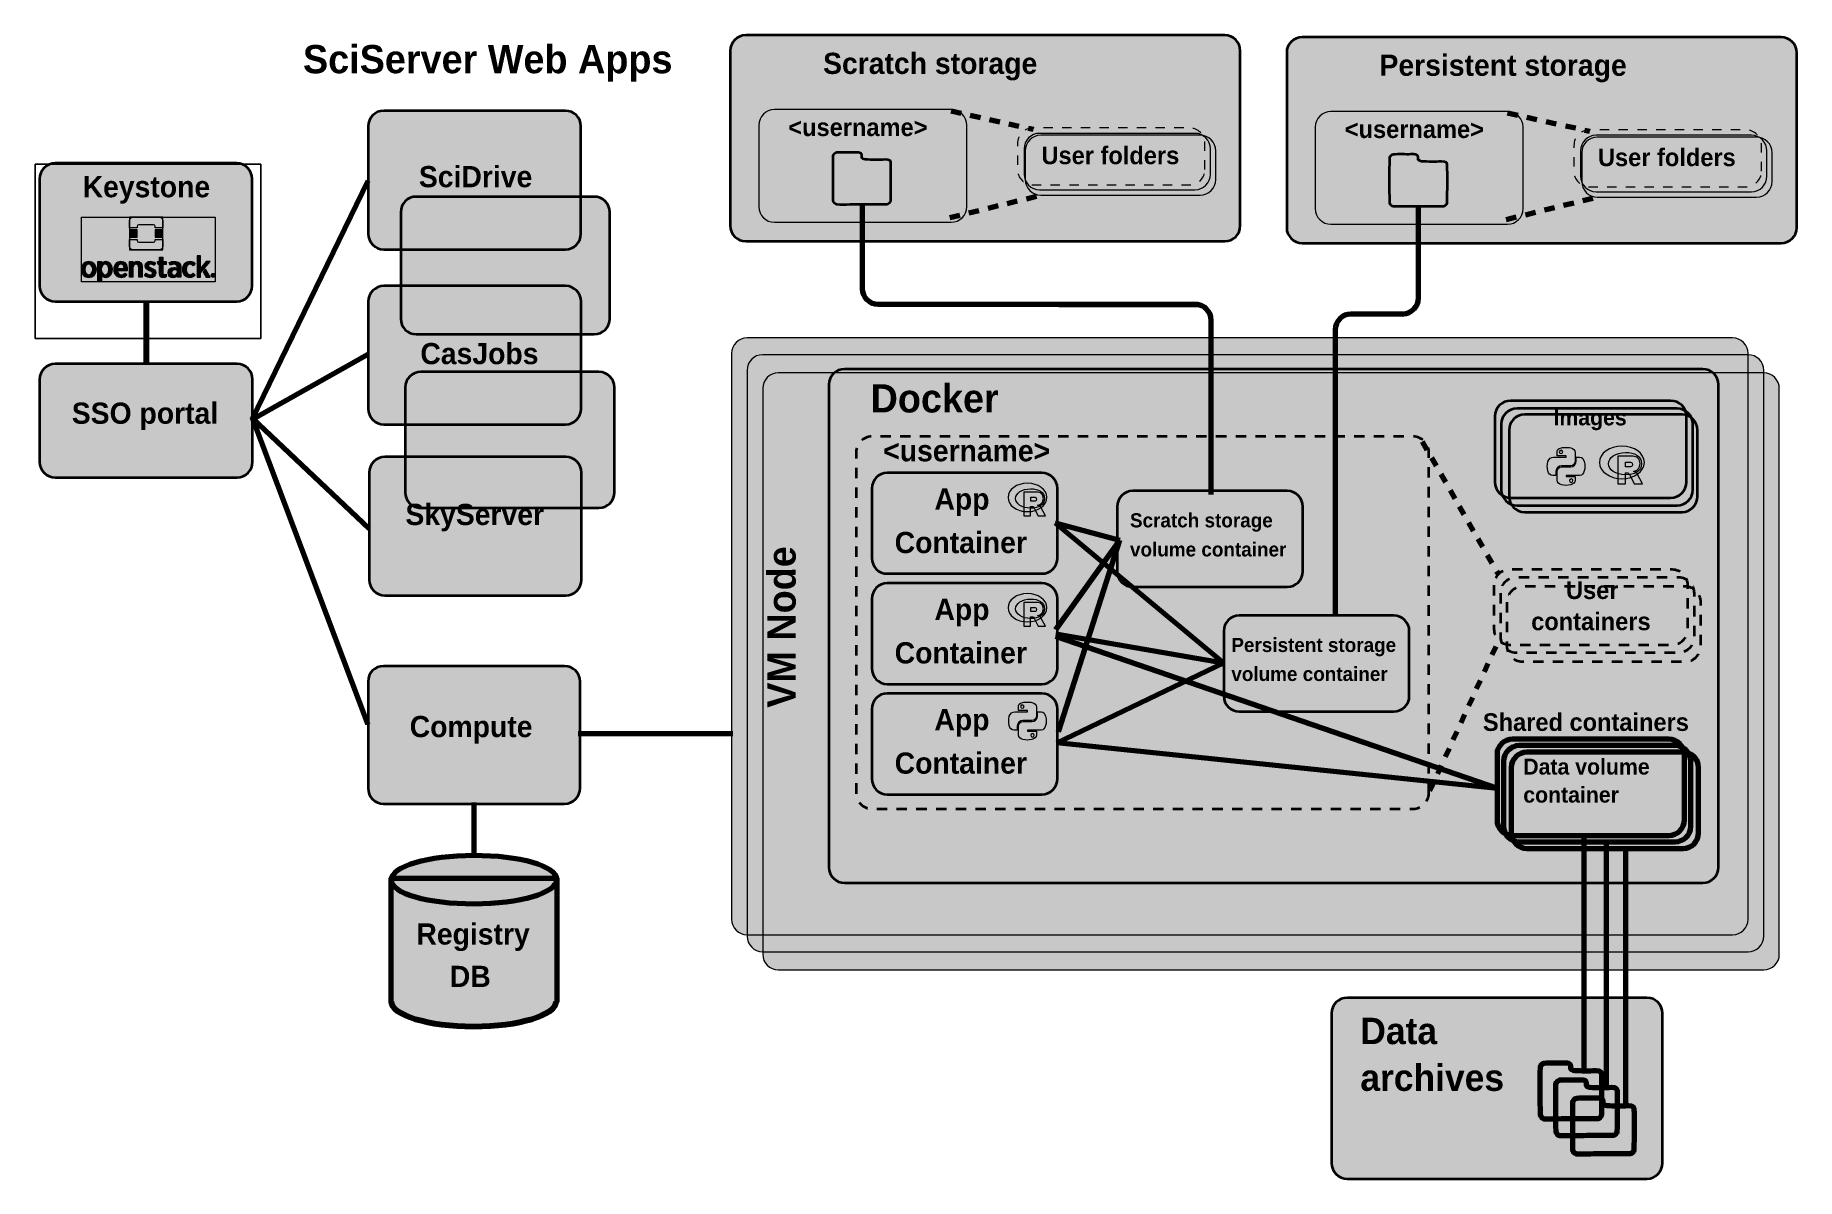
# Model space of a CAD drawing. Header units: inches. Extents: x -0.9 to 18, y -0.8 to 11.4.
import ezdxf

# ---------------------------------------------------------------- set-up
doc = ezdxf.new("R2010")
doc.units = ezdxf.units.IN
doc.header["$MEASUREMENT"] = 0
for name, pattern in [('AI-Linetype-1', [0.138889, 0.111111, -0.027778]), ('AI-Linetype-10', [0.138889, 0.111111, -0.027778]), ('AI-Linetype-11', [0.097222, 0.069444, -0.027778]), ('AI-Linetype-12', [0.097222, 0.069444, -0.027778]), ('AI-Linetype-2', [0.138889, 0.111111, -0.027778]), ('AI-Linetype-3', [0.111111, 0.083333, -0.027778]), ('AI-Linetype-4', [0.138889, 0.111111, -0.027778]), ('AI-Linetype-5', [0.138889, 0.111111, -0.027778]), ('AI-Linetype-6', [0.111111, 0.083333, -0.027778]), ('AI-Linetype-7', [0.138889, 0.111111, -0.027778]), ('AI-Linetype-8', [0.138889, 0.111111, -0.027778]), ('AI-Linetype-9', [0.138889, 0.111111, -0.027778])]:
    doc.linetypes.add(name, pattern=pattern)
doc.layers.add('Layer 1\xa0Image', color=7, linetype='Continuous')

msp = doc.modelspace()

# ---------------------------------------------------------------- texts
at = {"layer": 'Layer 1\xa0Image', "color": 157, "true_color": 0x2d5e70, "insert": (1.971, 10.95), "char_height": 0.30222, "attachment_point": 7}
msp.add_mtext('\\fMyriad Pro|b1|i0|c0|p34;\\W1;SciServer Web Apps', dxfattribs=at)

# ---------------------------------------------------------------- blocks, each defined once
blk = doc.blocks.new('block 2')
at = {"layer": 'Layer 1\xa0Image', "color": 7, "lineweight": 70, "true_color": 0xffffff}
for points in [[(1.426, 7.335), (2.669, 9.889)], [(1.426, 7.335), (2.669, 8.035)], [(1.432, 7.348), (2.665, 4.073)], [(1.432, 7.348), (2.68, 6.168)]]:
    blk.add_lwpolyline(points, dxfattribs=at)
blk = doc.blocks.new('block 9')
at = {"layer": 'Layer 1\xa0Image', "true_color": 0xed1944}
h = blk.add_hatch(color=240, dxfattribs=at)
h.dxf.hatch_style = 2
edge = h.paths.add_edge_path()
edge.add_spline(control_points=[(0.438, 9.499), (0.438, 9.499), (0.149, 9.499), (0.149, 9.499), (0.131, 9.499), (0.116, 9.484), (0.116, 9.466), (0.116, 9.466), (0.116, 9.388), (0.116, 9.388), (0.116, 9.388), (0.196, 9.388), (0.196, 9.388), (0.196, 9.388), (0.196, 9.401), (0.196, 9.401), (0.196, 9.411), (0.204, 9.419), (0.214, 9.419), (0.214, 9.419), (0.373, 9.419), (0.373, 9.419), (0.383, 9.419), (0.391, 9.411), (0.391, 9.401), (0.391, 9.401), (0.391, 9.388), (0.391, 9.388), (0.391, 9.388), (0.471, 9.388), (0.471, 9.388), (0.471, 9.388), (0.471, 9.466), (0.471, 9.466), (0.471, 9.484), (0.456, 9.499), (0.438, 9.499)], knot_values=[0, 0, 0, 0, 0.013889, 0.013889, 0.013889, 0.027778, 0.027778, 0.027778, 0.041667, 0.041667, 0.041667, 0.055556, 0.055556, 0.055556, 0.069444, 0.069444, 0.069444, 0.083333, 0.083333, 0.083333, 0.097222, 0.097222, 0.097222, 0.111111, 0.111111, 0.111111, 0.125, 0.125, 0.125, 0.138889, 0.138889, 0.138889, 0.152778, 0.152778, 0.152778, 0.166667, 0.166667, 0.166667, 0.166667], degree=3, periodic=0)
edge.add_line((0.438, 9.499), (0.438, 9.499))
h = blk.add_hatch(color=240, dxfattribs=at)
h.dxf.hatch_style = 2
h.paths.add_polyline_path([(0.196, 9.365), (0.116, 9.365), (0.116, 9.285), (0.196, 9.285)])
h = blk.add_hatch(color=240, dxfattribs=at)
h.dxf.hatch_style = 2
edge = h.paths.add_edge_path()
edge.add_spline(control_points=[(0.391, 9.25), (0.391, 9.24), (0.383, 9.232), (0.373, 9.232), (0.373, 9.232), (0.214, 9.232), (0.214, 9.232), (0.204, 9.232), (0.196, 9.24), (0.196, 9.25), (0.196, 9.25), (0.196, 9.262), (0.196, 9.262), (0.196, 9.262), (0.116, 9.262), (0.116, 9.262), (0.116, 9.262), (0.116, 9.185), (0.116, 9.185), (0.116, 9.167), (0.131, 9.152), (0.149, 9.152), (0.149, 9.152), (0.438, 9.152), (0.438, 9.152), (0.456, 9.152), (0.471, 9.167), (0.471, 9.185), (0.471, 9.185), (0.471, 9.262), (0.471, 9.262), (0.471, 9.262), (0.391, 9.262), (0.391, 9.262), (0.391, 9.262), (0.391, 9.25), (0.391, 9.25)], knot_values=[0, 0, 0, 0, 1, 1, 1, 2, 2, 2, 3, 3, 3, 4, 4, 4, 5, 5, 5, 6, 6, 6, 7, 7, 7, 8, 8, 8, 9, 9, 9, 10, 10, 10, 11, 11, 11, 12, 12, 12, 12], degree=3, periodic=1)
h = blk.add_hatch(color=240, dxfattribs=at)
h.dxf.hatch_style = 2
h.paths.add_polyline_path([(0.471, 9.365), (0.391, 9.365), (0.391, 9.285), (0.471, 9.285)])
at = {"layer": 'Layer 1\xa0Image', "lineweight": 0}
for points in [[(0.116, 9.152), (0.471, 9.152), (0.471, 9.499), (0.116, 9.499), (0.116, 9.152)], [(0.196, 9.365), (0.116, 9.365), (0.116, 9.285), (0.196, 9.285), (0.196, 9.365)], [(0.471, 9.365), (0.391, 9.365), (0.391, 9.285), (0.471, 9.285), (0.471, 9.365)]]:
    blk.add_lwpolyline(points, dxfattribs=at)
for points in [[(0.438, 9.499), (0.438, 9.499), (0.149, 9.499), (0.149, 9.499), (0.131, 9.499), (0.116, 9.484), (0.116, 9.466), (0.116, 9.466), (0.116, 9.388), (0.116, 9.388), (0.116, 9.388), (0.196, 9.388), (0.196, 9.388), (0.196, 9.388), (0.196, 9.401), (0.196, 9.401), (0.196, 9.411), (0.204, 9.419), (0.214, 9.419), (0.214, 9.419), (0.373, 9.419), (0.373, 9.419), (0.383, 9.419), (0.391, 9.411), (0.391, 9.401), (0.391, 9.401), (0.391, 9.388), (0.391, 9.388), (0.391, 9.388), (0.471, 9.388), (0.471, 9.388), (0.471, 9.388), (0.471, 9.466), (0.471, 9.466), (0.471, 9.484), (0.456, 9.499), (0.438, 9.499)], [(0.391, 9.25), (0.391, 9.24), (0.383, 9.232), (0.373, 9.232), (0.373, 9.232), (0.214, 9.232), (0.214, 9.232), (0.204, 9.232), (0.196, 9.24), (0.196, 9.25), (0.196, 9.25), (0.196, 9.262), (0.196, 9.262), (0.196, 9.262), (0.116, 9.262), (0.116, 9.262), (0.116, 9.262), (0.116, 9.185), (0.116, 9.185), (0.116, 9.167), (0.131, 9.152), (0.149, 9.152), (0.149, 9.152), (0.438, 9.152), (0.438, 9.152), (0.456, 9.152), (0.471, 9.167), (0.471, 9.185), (0.471, 9.185), (0.471, 9.262), (0.471, 9.262), (0.471, 9.262), (0.391, 9.262), (0.391, 9.262), (0.391, 9.262), (0.391, 9.25), (0.391, 9.25)]]:
    blk.add_open_spline(points, degree=3, knots=[0, 0, 0, 0, 1, 1, 1, 2, 2, 2, 3, 3, 3, 4, 4, 4, 5, 5, 5, 6, 6, 6, 7, 7, 7, 8, 8, 8, 9, 9, 9, 10, 10, 10, 11, 11, 11, 12, 12, 12, 12], dxfattribs=at)
blk = doc.blocks.new('block 8')
at = {"layer": 'Layer 1\xa0Image'}
blk.add_blockref('block 9', (0, 0), dxfattribs=at)
blk = doc.blocks.new('block 7')
at = {"layer": 'Layer 1\xa0Image', "true_color": 0x4e4540}
h = blk.add_hatch(color=49, dxfattribs=at)
h.dxf.hatch_style = 2
edge = h.paths.add_edge_path()
edge.add_spline(control_points=[(0.508, 8.861), (0.508, 8.861), (0.508, 8.891), (0.508, 8.891), (0.502, 8.888), (0.496, 8.886), (0.489, 8.886), (0.477, 8.886), (0.471, 8.892), (0.471, 8.905), (0.471, 8.905), (0.471, 8.995), (0.471, 8.995), (0.471, 8.995), (0.509, 8.995), (0.509, 8.995), (0.509, 8.995), (0.509, 9.026), (0.509, 9.026), (0.509, 9.026), (0.471, 9.026), (0.471, 9.026), (0.471, 9.026), (0.471, 9.072), (0.471, 9.072), (0.471, 9.072), (0.435, 9.072), (0.435, 9.072), (0.435, 9.072), (0.435, 9.026), (0.435, 9.026), (0.435, 9.026), (0.416, 9.026), (0.416, 9.026), (0.416, 9.026), (0.422, 8.995), (0.422, 8.995), (0.422, 8.995), (0.435, 8.995), (0.435, 8.995), (0.435, 8.995), (0.435, 8.897), (0.435, 8.897), (0.435, 8.865), (0.453, 8.854), (0.478, 8.854), (0.491, 8.854), (0.5, 8.857), (0.508, 8.861)], knot_values=[0, 0, 0, 0, 0.013889, 0.013889, 0.013889, 0.027778, 0.027778, 0.027778, 0.041667, 0.041667, 0.041667, 0.055556, 0.055556, 0.055556, 0.069444, 0.069444, 0.069444, 0.083333, 0.083333, 0.083333, 0.097222, 0.097222, 0.097222, 0.111111, 0.111111, 0.111111, 0.125, 0.125, 0.125, 0.138889, 0.138889, 0.138889, 0.152778, 0.152778, 0.152778, 0.166667, 0.166667, 0.166667, 0.180556, 0.180556, 0.180556, 0.194444, 0.194444, 0.194444, 0.208333, 0.208333, 0.208333, 0.222222, 0.222222, 0.222222, 0.222222], degree=3, periodic=0)
edge.add_line((0.508, 8.861), (0.508, 8.861))
h = blk.add_hatch(color=49, dxfattribs=at)
h.dxf.hatch_style = 2
h.paths.add_polyline_path([(0.934, 9.026), (0.876, 8.952), (0.876, 9.088), (0.84, 9.088), (0.84, 8.857), (0.876, 8.857), (0.876, 8.905), (0.977, 9.026)])
h = blk.add_hatch(color=49, dxfattribs=at)
h.dxf.hatch_style = 2
edge = h.paths.add_edge_path()
edge.add_spline(control_points=[(-0.242, 8.94), (-0.242, 8.94), (-0.242, 8.943), (-0.242, 8.943), (-0.242, 8.993), (-0.275, 9.029), (-0.32, 9.029), (-0.365, 9.029), (-0.398, 8.992), (-0.398, 8.942), (-0.398, 8.942), (-0.398, 8.939), (-0.398, 8.939), (-0.398, 8.889), (-0.365, 8.853), (-0.32, 8.853), (-0.275, 8.853), (-0.242, 8.89), (-0.242, 8.94)], knot_values=[0, 0, 0, 0, 0.013889, 0.013889, 0.013889, 0.027778, 0.027778, 0.027778, 0.041667, 0.041667, 0.041667, 0.055556, 0.055556, 0.055556, 0.069444, 0.069444, 0.069444, 0.083333, 0.083333, 0.083333, 0.083333], degree=3, periodic=0)
edge.add_line((-0.242, 8.94), (-0.242, 8.94))
edge = h.paths.add_edge_path()
edge.add_spline(control_points=[(-0.362, 8.94), (-0.362, 8.94), (-0.362, 8.942), (-0.362, 8.942), (-0.362, 8.974), (-0.346, 8.997), (-0.32, 8.997), (-0.296, 8.997), (-0.278, 8.974), (-0.278, 8.942), (-0.278, 8.942), (-0.278, 8.94), (-0.278, 8.94), (-0.278, 8.908), (-0.295, 8.885), (-0.32, 8.885), (-0.344, 8.885), (-0.362, 8.909), (-0.362, 8.94)], knot_values=[0, 0, 0, 0, 0.013889, 0.013889, 0.013889, 0.027778, 0.027778, 0.027778, 0.041667, 0.041667, 0.041667, 0.055556, 0.055556, 0.055556, 0.069444, 0.069444, 0.069444, 0.083333, 0.083333, 0.083333, 0.083333], degree=3, periodic=0)
edge.add_line((-0.362, 8.94), (-0.362, 8.94))
h = blk.add_hatch(color=49, dxfattribs=at)
h.dxf.hatch_style = 2
edge = h.paths.add_edge_path()
edge.add_spline(control_points=[(-0.07, 8.939), (-0.07, 8.939), (-0.07, 8.944), (-0.07, 8.944), (-0.07, 9.001), (-0.102, 9.029), (-0.136, 9.029), (-0.16, 9.029), (-0.175, 9.015), (-0.185, 8.999), (-0.185, 8.999), (-0.185, 9.026), (-0.185, 9.026), (-0.185, 9.026), (-0.222, 9.026), (-0.222, 9.026), (-0.222, 9.026), (-0.222, 8.808), (-0.222, 8.808), (-0.222, 8.808), (-0.185, 8.808), (-0.185, 8.808), (-0.185, 8.808), (-0.185, 8.882), (-0.185, 8.882), (-0.175, 8.867), (-0.161, 8.853), (-0.136, 8.853), (-0.102, 8.853), (-0.07, 8.882), (-0.07, 8.939)], knot_values=[0, 0, 0, 0, 0.013889, 0.013889, 0.013889, 0.027778, 0.027778, 0.027778, 0.041667, 0.041667, 0.041667, 0.055556, 0.055556, 0.055556, 0.069444, 0.069444, 0.069444, 0.083333, 0.083333, 0.083333, 0.097222, 0.097222, 0.097222, 0.111111, 0.111111, 0.111111, 0.125, 0.125, 0.125, 0.138889, 0.138889, 0.138889, 0.138889], degree=3, periodic=0)
edge.add_line((-0.07, 8.939), (-0.07, 8.939))
edge = h.paths.add_edge_path()
edge.add_spline(control_points=[(-0.186, 8.94), (-0.186, 8.94), (-0.186, 8.943), (-0.186, 8.943), (-0.186, 8.976), (-0.168, 8.997), (-0.146, 8.997), (-0.124, 8.997), (-0.106, 8.977), (-0.106, 8.943), (-0.106, 8.943), (-0.106, 8.94), (-0.106, 8.94), (-0.106, 8.906), (-0.124, 8.885), (-0.146, 8.885), (-0.168, 8.885), (-0.186, 8.906), (-0.186, 8.94)], knot_values=[0, 0, 0, 0, 0.013889, 0.013889, 0.013889, 0.027778, 0.027778, 0.027778, 0.041667, 0.041667, 0.041667, 0.055556, 0.055556, 0.055556, 0.069444, 0.069444, 0.069444, 0.083333, 0.083333, 0.083333, 0.083333], degree=3, periodic=0)
edge.add_line((-0.186, 8.94), (-0.186, 8.94))
h = blk.add_hatch(color=49, dxfattribs=at)
h.dxf.hatch_style = 2
edge = h.paths.add_edge_path()
edge.add_spline(control_points=[(0.087, 8.879), (0.087, 8.879), (0.068, 8.902), (0.068, 8.902), (0.057, 8.891), (0.045, 8.884), (0.029, 8.884), (0.007, 8.884), (-0.011, 8.899), (-0.014, 8.928), (-0.014, 8.928), (0.092, 8.928), (0.092, 8.928), (0.092, 8.933), (0.092, 8.938), (0.092, 8.94), (0.092, 8.991), (0.068, 9.029), (0.022, 9.029), (-0.02, 9.029), (-0.05, 8.993), (-0.05, 8.942), (-0.05, 8.942), (-0.05, 8.939), (-0.05, 8.939), (-0.05, 8.886), (-0.016, 8.853), (0.027, 8.853), (0.052, 8.853), (0.071, 8.863), (0.087, 8.879)], knot_values=[0, 0, 0, 0, 0.013889, 0.013889, 0.013889, 0.027778, 0.027778, 0.027778, 0.041667, 0.041667, 0.041667, 0.055556, 0.055556, 0.055556, 0.069444, 0.069444, 0.069444, 0.083333, 0.083333, 0.083333, 0.097222, 0.097222, 0.097222, 0.111111, 0.111111, 0.111111, 0.125, 0.125, 0.125, 0.138889, 0.138889, 0.138889, 0.138889], degree=3, periodic=0)
edge.add_line((0.087, 8.879), (0.087, 8.879))
edge = h.paths.add_edge_path()
edge.add_spline(control_points=[(0.022, 8.999), (0.043, 8.999), (0.055, 8.979), (0.057, 8.953), (0.057, 8.953), (-0.014, 8.953), (-0.014, 8.953), (-0.012, 8.981), (0.002, 8.999), (0.022, 8.999)], knot_values=[0, 0, 0, 0, 0.013889, 0.013889, 0.013889, 0.027778, 0.027778, 0.027778, 0.041667, 0.041667, 0.041667, 0.041667], degree=3, periodic=0)
edge.add_line((0.022, 8.999), (0.022, 8.999))
h = blk.add_hatch(color=49, dxfattribs=at)
h.dxf.hatch_style = 2
edge = h.paths.add_edge_path()
edge.add_spline(control_points=[(0.199, 9.029), (0.176, 9.029), (0.162, 9.016), (0.152, 9.001), (0.152, 9.001), (0.152, 9.026), (0.152, 9.026), (0.152, 9.026), (0.116, 9.026), (0.116, 9.026), (0.116, 9.026), (0.116, 8.857), (0.116, 8.857), (0.116, 8.857), (0.152, 8.857), (0.152, 8.857), (0.152, 8.857), (0.152, 8.959), (0.152, 8.959), (0.152, 8.983), (0.165, 8.997), (0.184, 8.997), (0.203, 8.997), (0.215, 8.984), (0.215, 8.96), (0.215, 8.96), (0.215, 8.857), (0.215, 8.857), (0.215, 8.857), (0.251, 8.857), (0.251, 8.857), (0.251, 8.857), (0.251, 8.97), (0.251, 8.97), (0.251, 9.006), (0.231, 9.029), (0.199, 9.029)], knot_values=[0, 0, 0, 0, 0.013889, 0.013889, 0.013889, 0.027778, 0.027778, 0.027778, 0.041667, 0.041667, 0.041667, 0.055556, 0.055556, 0.055556, 0.069444, 0.069444, 0.069444, 0.083333, 0.083333, 0.083333, 0.097222, 0.097222, 0.097222, 0.111111, 0.111111, 0.111111, 0.125, 0.125, 0.125, 0.138889, 0.138889, 0.138889, 0.152778, 0.152778, 0.152778, 0.166667, 0.166667, 0.166667, 0.166667], degree=3, periodic=0)
edge.add_line((0.199, 9.029), (0.199, 9.029))
h = blk.add_hatch(color=49, dxfattribs=at)
h.dxf.hatch_style = 2
edge = h.paths.add_edge_path()
edge.add_spline(control_points=[(0.396, 8.905), (0.396, 8.905), (0.396, 8.905), (0.396, 8.905), (0.396, 8.932), (0.377, 8.944), (0.35, 8.956), (0.331, 8.965), (0.317, 8.97), (0.317, 8.982), (0.317, 8.982), (0.317, 8.982), (0.317, 8.982), (0.317, 8.992), (0.325, 8.999), (0.339, 8.999), (0.352, 8.999), (0.366, 8.993), (0.379, 8.984), (0.379, 8.984), (0.394, 9.01), (0.394, 9.01), (0.378, 9.022), (0.358, 9.029), (0.339, 9.029), (0.308, 9.029), (0.283, 9.009), (0.283, 8.979), (0.283, 8.979), (0.283, 8.978), (0.283, 8.978), (0.283, 8.951), (0.304, 8.939), (0.33, 8.928), (0.35, 8.92), (0.363, 8.914), (0.363, 8.902), (0.363, 8.902), (0.363, 8.902), (0.363, 8.902), (0.363, 8.891), (0.354, 8.883), (0.339, 8.883), (0.324, 8.883), (0.308, 8.89), (0.292, 8.903), (0.292, 8.903), (0.276, 8.877), (0.276, 8.877), (0.295, 8.861), (0.318, 8.853), (0.339, 8.853), (0.371, 8.853), (0.396, 8.872), (0.396, 8.905)], knot_values=[0, 0, 0, 0, 0.013889, 0.013889, 0.013889, 0.027778, 0.027778, 0.027778, 0.041667, 0.041667, 0.041667, 0.055556, 0.055556, 0.055556, 0.069444, 0.069444, 0.069444, 0.083333, 0.083333, 0.083333, 0.097222, 0.097222, 0.097222, 0.111111, 0.111111, 0.111111, 0.125, 0.125, 0.125, 0.138889, 0.138889, 0.138889, 0.152778, 0.152778, 0.152778, 0.166667, 0.166667, 0.166667, 0.180556, 0.180556, 0.180556, 0.194444, 0.194444, 0.194444, 0.208333, 0.208333, 0.208333, 0.222222, 0.222222, 0.222222, 0.236111, 0.236111, 0.236111, 0.25, 0.25, 0.25, 0.25], degree=3, periodic=0)
edge.add_line((0.396, 8.905), (0.396, 8.905))
h = blk.add_hatch(color=49, dxfattribs=at)
h.dxf.hatch_style = 2
edge = h.paths.add_edge_path()
edge.add_spline(control_points=[(0.629, 8.913), (0.629, 8.894), (0.613, 8.88), (0.592, 8.881), (0.577, 8.881), (0.565, 8.89), (0.565, 8.907), (0.565, 8.907), (0.565, 8.908), (0.565, 8.908), (0.565, 8.926), (0.577, 8.937), (0.598, 8.937), (0.61, 8.937), (0.621, 8.934), (0.629, 8.93), (0.629, 8.93), (0.629, 8.913), (0.629, 8.913)], knot_values=[0, 0, 0, 0, 1, 1, 1, 2, 2, 2, 3, 3, 3, 4, 4, 4, 5, 5, 5, 6, 6, 6, 6], degree=3, periodic=1)
edge = h.paths.add_edge_path()
edge.add_spline(control_points=[(0.647, 9.011), (0.636, 9.022), (0.619, 9.028), (0.597, 9.028), (0.574, 9.028), (0.557, 9.023), (0.541, 9.015), (0.541, 9.015), (0.551, 8.986), (0.551, 8.986), (0.562, 8.991), (0.576, 8.996), (0.592, 8.996), (0.615, 8.996), (0.629, 8.984), (0.629, 8.961), (0.629, 8.961), (0.629, 8.954), (0.629, 8.954), (0.617, 8.958), (0.606, 8.961), (0.59, 8.961), (0.554, 8.961), (0.53, 8.943), (0.53, 8.907), (0.53, 8.907), (0.53, 8.905), (0.53, 8.905), (0.53, 8.872), (0.553, 8.853), (0.581, 8.853), (0.603, 8.853), (0.618, 8.863), (0.628, 8.877), (0.628, 8.877), (0.628, 8.857), (0.628, 8.857), (0.628, 8.857), (0.664, 8.857), (0.664, 8.857), (0.664, 8.857), (0.664, 8.962), (0.664, 8.962), (0.664, 8.983), (0.658, 9), (0.647, 9.011)], knot_values=[0, 0, 0, 0, 0.013889, 0.013889, 0.013889, 0.027778, 0.027778, 0.027778, 0.041667, 0.041667, 0.041667, 0.055556, 0.055556, 0.055556, 0.069444, 0.069444, 0.069444, 0.083333, 0.083333, 0.083333, 0.097222, 0.097222, 0.097222, 0.111111, 0.111111, 0.111111, 0.125, 0.125, 0.125, 0.138889, 0.138889, 0.138889, 0.152778, 0.152778, 0.152778, 0.166667, 0.166667, 0.166667, 0.180556, 0.180556, 0.180556, 0.194444, 0.194444, 0.194444, 0.208333, 0.208333, 0.208333, 0.208333], degree=3, periodic=0)
edge.add_line((0.647, 9.011), (0.647, 9.011))
h = blk.add_hatch(color=49, dxfattribs=at)
h.dxf.hatch_style = 2
edge = h.paths.add_edge_path()
edge.add_spline(control_points=[(0.818, 8.879), (0.818, 8.879), (0.798, 8.903), (0.798, 8.903), (0.788, 8.893), (0.778, 8.885), (0.764, 8.885), (0.739, 8.885), (0.722, 8.907), (0.722, 8.94), (0.722, 8.94), (0.722, 8.942), (0.722, 8.942), (0.722, 8.974), (0.739, 8.997), (0.763, 8.997), (0.778, 8.997), (0.788, 8.989), (0.797, 8.98), (0.797, 8.98), (0.817, 9.006), (0.817, 9.006), (0.803, 9.02), (0.787, 9.029), (0.763, 9.029), (0.718, 9.029), (0.685, 8.993), (0.685, 8.942), (0.685, 8.942), (0.685, 8.939), (0.685, 8.939), (0.685, 8.889), (0.717, 8.853), (0.761, 8.853), (0.787, 8.853), (0.804, 8.864), (0.818, 8.879)], knot_values=[0, 0, 0, 0, 0.013889, 0.013889, 0.013889, 0.027778, 0.027778, 0.027778, 0.041667, 0.041667, 0.041667, 0.055556, 0.055556, 0.055556, 0.069444, 0.069444, 0.069444, 0.083333, 0.083333, 0.083333, 0.097222, 0.097222, 0.097222, 0.111111, 0.111111, 0.111111, 0.125, 0.125, 0.125, 0.138889, 0.138889, 0.138889, 0.152778, 0.152778, 0.152778, 0.166667, 0.166667, 0.166667, 0.166667], degree=3, periodic=0)
edge.add_line((0.818, 8.879), (0.818, 8.879))
h = blk.add_hatch(color=49, dxfattribs=at)
h.dxf.hatch_style = 2
h.paths.add_polyline_path([(0.928, 8.945), (0.903, 8.917), (0.937, 8.857), (0.979, 8.857)])
h = blk.add_hatch(color=49, dxfattribs=at)
h.dxf.hatch_style = 2
edge = h.paths.add_edge_path()
edge.add_spline(control_points=[(1.033, 8.878), (1.033, 8.889), (1.023, 8.899), (1.012, 8.899), (1, 8.899), (0.99, 8.889), (0.99, 8.878), (0.99, 8.866), (1, 8.857), (1.012, 8.857), (1.023, 8.857), (1.033, 8.866), (1.033, 8.878)], knot_values=[0, 0, 0, 0, 0.013889, 0.013889, 0.013889, 0.027778, 0.027778, 0.027778, 0.041667, 0.041667, 0.041667, 0.055556, 0.055556, 0.055556, 0.055556], degree=3, periodic=0)
edge.add_line((1.033, 8.878), (1.033, 8.878))
edge = h.paths.add_edge_path()
edge.add_spline(control_points=[(1.012, 8.862), (1.003, 8.862), (0.996, 8.869), (0.996, 8.878), (0.996, 8.887), (1.003, 8.894), (1.012, 8.894), (1.02, 8.894), (1.028, 8.887), (1.028, 8.878), (1.028, 8.869), (1.02, 8.862), (1.012, 8.862)], knot_values=[0, 0, 0, 0, 0.013889, 0.013889, 0.013889, 0.027778, 0.027778, 0.027778, 0.041667, 0.041667, 0.041667, 0.055556, 0.055556, 0.055556, 0.055556], degree=3, periodic=0)
edge.add_line((1.012, 8.862), (1.012, 8.862))
h = blk.add_hatch(color=49, dxfattribs=at)
h.dxf.hatch_style = 2
edge = h.paths.add_edge_path()
edge.add_spline(control_points=[(1.015, 8.881), (1.015, 8.88), (1.014, 8.878), (1.012, 8.878), (1.012, 8.878), (1.009, 8.878), (1.009, 8.878), (1.009, 8.878), (1.009, 8.885), (1.009, 8.885), (1.009, 8.885), (1.012, 8.885), (1.012, 8.885), (1.014, 8.885), (1.015, 8.884), (1.015, 8.882), (1.015, 8.882), (1.015, 8.881), (1.015, 8.881)], knot_values=[0, 0, 0, 0, 1, 1, 1, 2, 2, 2, 3, 3, 3, 4, 4, 4, 5, 5, 5, 6, 6, 6, 6], degree=3, periodic=1)
edge = h.paths.add_edge_path()
edge.add_spline(control_points=[(1.02, 8.882), (1.02, 8.882), (1.02, 8.882), (1.02, 8.882), (1.02, 8.884), (1.019, 8.885), (1.018, 8.887), (1.016, 8.888), (1.015, 8.889), (1.012, 8.889), (1.012, 8.889), (1.004, 8.889), (1.004, 8.889), (1.004, 8.889), (1.004, 8.868), (1.004, 8.868), (1.004, 8.868), (1.009, 8.868), (1.009, 8.868), (1.009, 8.868), (1.009, 8.875), (1.009, 8.875), (1.009, 8.875), (1.011, 8.875), (1.011, 8.875), (1.011, 8.875), (1.015, 8.868), (1.015, 8.868), (1.015, 8.868), (1.02, 8.868), (1.02, 8.868), (1.02, 8.868), (1.016, 8.875), (1.016, 8.875), (1.018, 8.876), (1.02, 8.878), (1.02, 8.882)], knot_values=[0, 0, 0, 0, 0.013889, 0.013889, 0.013889, 0.027778, 0.027778, 0.027778, 0.041667, 0.041667, 0.041667, 0.055556, 0.055556, 0.055556, 0.069444, 0.069444, 0.069444, 0.083333, 0.083333, 0.083333, 0.097222, 0.097222, 0.097222, 0.111111, 0.111111, 0.111111, 0.125, 0.125, 0.125, 0.138889, 0.138889, 0.138889, 0.152778, 0.152778, 0.152778, 0.166667, 0.166667, 0.166667, 0.166667], degree=3, periodic=0)
edge.add_line((1.02, 8.882), (1.02, 8.882))
at = {"layer": 'Layer 1\xa0Image', "lineweight": 0}
for points in [[(-0.893, 10.069), (1.522, 10.069), (1.522, 8.203), (-0.893, 8.203), (-0.893, 10.069)], [(0.934, 9.026), (0.876, 8.952), (0.876, 9.088), (0.84, 9.088), (0.84, 8.857), (0.876, 8.857), (0.876, 8.905), (0.977, 9.026), (0.934, 9.026)], [(0.928, 8.945), (0.903, 8.917), (0.937, 8.857), (0.979, 8.857), (0.928, 8.945)]]:
    blk.add_lwpolyline(points, dxfattribs=at)
for points, knots in [([(0.508, 8.861), (0.508, 8.861), (0.508, 8.891), (0.508, 8.891), (0.502, 8.888), (0.496, 8.886), (0.489, 8.886), (0.477, 8.886), (0.471, 8.892), (0.471, 8.905), (0.471, 8.905), (0.471, 8.995), (0.471, 8.995), (0.471, 8.995), (0.509, 8.995), (0.509, 8.995), (0.509, 8.995), (0.509, 9.026), (0.509, 9.026), (0.509, 9.026), (0.471, 9.026), (0.471, 9.026), (0.471, 9.026), (0.471, 9.072), (0.471, 9.072), (0.471, 9.072), (0.435, 9.072), (0.435, 9.072), (0.435, 9.072), (0.435, 9.026), (0.435, 9.026), (0.435, 9.026), (0.416, 9.026), (0.416, 9.026), (0.416, 9.026), (0.422, 8.995), (0.422, 8.995), (0.422, 8.995), (0.435, 8.995), (0.435, 8.995), (0.435, 8.995), (0.435, 8.897), (0.435, 8.897), (0.435, 8.865), (0.453, 8.854), (0.478, 8.854), (0.491, 8.854), (0.5, 8.857), (0.508, 8.861)], [0, 0, 0, 0, 1, 1, 1, 2, 2, 2, 3, 3, 3, 4, 4, 4, 5, 5, 5, 6, 6, 6, 7, 7, 7, 8, 8, 8, 9, 9, 9, 10, 10, 10, 11, 11, 11, 12, 12, 12, 13, 13, 13, 14, 14, 14, 15, 15, 15, 16, 16, 16, 16]), ([(-0.242, 8.94), (-0.242, 8.94), (-0.242, 8.943), (-0.242, 8.943), (-0.242, 8.993), (-0.275, 9.029), (-0.32, 9.029), (-0.365, 9.029), (-0.398, 8.992), (-0.398, 8.942), (-0.398, 8.942), (-0.398, 8.939), (-0.398, 8.939), (-0.398, 8.889), (-0.365, 8.853), (-0.32, 8.853), (-0.275, 8.853), (-0.242, 8.89), (-0.242, 8.94)], [0, 0, 0, 0, 1, 1, 1, 2, 2, 2, 3, 3, 3, 4, 4, 4, 5, 5, 5, 6, 6, 6, 6]), ([(-0.362, 8.94), (-0.362, 8.94), (-0.362, 8.942), (-0.362, 8.942), (-0.362, 8.974), (-0.346, 8.997), (-0.32, 8.997), (-0.296, 8.997), (-0.278, 8.974), (-0.278, 8.942), (-0.278, 8.942), (-0.278, 8.94), (-0.278, 8.94), (-0.278, 8.908), (-0.295, 8.885), (-0.32, 8.885), (-0.344, 8.885), (-0.362, 8.909), (-0.362, 8.94)], [0, 0, 0, 0, 1, 1, 1, 2, 2, 2, 3, 3, 3, 4, 4, 4, 5, 5, 5, 6, 6, 6, 6]), ([(-0.07, 8.939), (-0.07, 8.939), (-0.07, 8.944), (-0.07, 8.944), (-0.07, 9.001), (-0.102, 9.029), (-0.136, 9.029), (-0.16, 9.029), (-0.175, 9.015), (-0.185, 8.999), (-0.185, 8.999), (-0.185, 9.026), (-0.185, 9.026), (-0.185, 9.026), (-0.222, 9.026), (-0.222, 9.026), (-0.222, 9.026), (-0.222, 8.808), (-0.222, 8.808), (-0.222, 8.808), (-0.185, 8.808), (-0.185, 8.808), (-0.185, 8.808), (-0.185, 8.882), (-0.185, 8.882), (-0.175, 8.867), (-0.161, 8.853), (-0.136, 8.853), (-0.102, 8.853), (-0.07, 8.882), (-0.07, 8.939)], [0, 0, 0, 0, 1, 1, 1, 2, 2, 2, 3, 3, 3, 4, 4, 4, 5, 5, 5, 6, 6, 6, 7, 7, 7, 8, 8, 8, 9, 9, 9, 10, 10, 10, 10]), ([(-0.186, 8.94), (-0.186, 8.94), (-0.186, 8.943), (-0.186, 8.943), (-0.186, 8.976), (-0.168, 8.997), (-0.146, 8.997), (-0.124, 8.997), (-0.106, 8.977), (-0.106, 8.943), (-0.106, 8.943), (-0.106, 8.94), (-0.106, 8.94), (-0.106, 8.906), (-0.124, 8.885), (-0.146, 8.885), (-0.168, 8.885), (-0.186, 8.906), (-0.186, 8.94)], [0, 0, 0, 0, 1, 1, 1, 2, 2, 2, 3, 3, 3, 4, 4, 4, 5, 5, 5, 6, 6, 6, 6]), ([(0.087, 8.879), (0.087, 8.879), (0.068, 8.902), (0.068, 8.902), (0.057, 8.891), (0.045, 8.884), (0.029, 8.884), (0.007, 8.884), (-0.011, 8.899), (-0.014, 8.928), (-0.014, 8.928), (0.092, 8.928), (0.092, 8.928), (0.092, 8.933), (0.092, 8.938), (0.092, 8.94), (0.092, 8.991), (0.068, 9.029), (0.022, 9.029), (-0.02, 9.029), (-0.05, 8.993), (-0.05, 8.942), (-0.05, 8.942), (-0.05, 8.939), (-0.05, 8.939), (-0.05, 8.886), (-0.016, 8.853), (0.027, 8.853), (0.052, 8.853), (0.071, 8.863), (0.087, 8.879)], [0, 0, 0, 0, 1, 1, 1, 2, 2, 2, 3, 3, 3, 4, 4, 4, 5, 5, 5, 6, 6, 6, 7, 7, 7, 8, 8, 8, 9, 9, 9, 10, 10, 10, 10]), ([(0.022, 8.999), (0.043, 8.999), (0.055, 8.979), (0.057, 8.953), (0.057, 8.953), (-0.014, 8.953), (-0.014, 8.953), (-0.012, 8.981), (0.002, 8.999), (0.022, 8.999)], [0, 0, 0, 0, 1, 1, 1, 2, 2, 2, 3, 3, 3, 3]), ([(0.199, 9.029), (0.176, 9.029), (0.162, 9.016), (0.152, 9.001), (0.152, 9.001), (0.152, 9.026), (0.152, 9.026), (0.152, 9.026), (0.116, 9.026), (0.116, 9.026), (0.116, 9.026), (0.116, 8.857), (0.116, 8.857), (0.116, 8.857), (0.152, 8.857), (0.152, 8.857), (0.152, 8.857), (0.152, 8.959), (0.152, 8.959), (0.152, 8.983), (0.165, 8.997), (0.184, 8.997), (0.203, 8.997), (0.215, 8.984), (0.215, 8.96), (0.215, 8.96), (0.215, 8.857), (0.215, 8.857), (0.215, 8.857), (0.251, 8.857), (0.251, 8.857), (0.251, 8.857), (0.251, 8.97), (0.251, 8.97), (0.251, 9.006), (0.231, 9.029), (0.199, 9.029)], [0, 0, 0, 0, 1, 1, 1, 2, 2, 2, 3, 3, 3, 4, 4, 4, 5, 5, 5, 6, 6, 6, 7, 7, 7, 8, 8, 8, 9, 9, 9, 10, 10, 10, 11, 11, 11, 12, 12, 12, 12]), ([(0.396, 8.905), (0.396, 8.905), (0.396, 8.905), (0.396, 8.905), (0.396, 8.932), (0.377, 8.944), (0.35, 8.956), (0.331, 8.965), (0.317, 8.97), (0.317, 8.982), (0.317, 8.982), (0.317, 8.982), (0.317, 8.982), (0.317, 8.992), (0.325, 8.999), (0.339, 8.999), (0.352, 8.999), (0.366, 8.993), (0.379, 8.984), (0.379, 8.984), (0.394, 9.01), (0.394, 9.01), (0.378, 9.022), (0.358, 9.029), (0.339, 9.029), (0.308, 9.029), (0.283, 9.009), (0.283, 8.979), (0.283, 8.979), (0.283, 8.978), (0.283, 8.978), (0.283, 8.951), (0.304, 8.939), (0.33, 8.928), (0.35, 8.92), (0.363, 8.914), (0.363, 8.902), (0.363, 8.902), (0.363, 8.902), (0.363, 8.902), (0.363, 8.891), (0.354, 8.883), (0.339, 8.883), (0.324, 8.883), (0.308, 8.89), (0.292, 8.903), (0.292, 8.903), (0.276, 8.877), (0.276, 8.877), (0.295, 8.861), (0.318, 8.853), (0.339, 8.853), (0.371, 8.853), (0.396, 8.872), (0.396, 8.905)], [0, 0, 0, 0, 1, 1, 1, 2, 2, 2, 3, 3, 3, 4, 4, 4, 5, 5, 5, 6, 6, 6, 7, 7, 7, 8, 8, 8, 9, 9, 9, 10, 10, 10, 11, 11, 11, 12, 12, 12, 13, 13, 13, 14, 14, 14, 15, 15, 15, 16, 16, 16, 17, 17, 17, 18, 18, 18, 18]), ([(0.647, 9.011), (0.636, 9.022), (0.619, 9.028), (0.597, 9.028), (0.574, 9.028), (0.557, 9.023), (0.541, 9.015), (0.541, 9.015), (0.551, 8.986), (0.551, 8.986), (0.562, 8.991), (0.576, 8.996), (0.592, 8.996), (0.615, 8.996), (0.629, 8.984), (0.629, 8.961), (0.629, 8.961), (0.629, 8.954), (0.629, 8.954), (0.617, 8.958), (0.606, 8.961), (0.59, 8.961), (0.554, 8.961), (0.53, 8.943), (0.53, 8.907), (0.53, 8.907), (0.53, 8.905), (0.53, 8.905), (0.53, 8.872), (0.553, 8.853), (0.581, 8.853), (0.603, 8.853), (0.618, 8.863), (0.628, 8.877), (0.628, 8.877), (0.628, 8.857), (0.628, 8.857), (0.628, 8.857), (0.664, 8.857), (0.664, 8.857), (0.664, 8.857), (0.664, 8.962), (0.664, 8.962), (0.664, 8.983), (0.658, 9), (0.647, 9.011)], [0, 0, 0, 0, 1, 1, 1, 2, 2, 2, 3, 3, 3, 4, 4, 4, 5, 5, 5, 6, 6, 6, 7, 7, 7, 8, 8, 8, 9, 9, 9, 10, 10, 10, 11, 11, 11, 12, 12, 12, 13, 13, 13, 14, 14, 14, 15, 15, 15, 15]), ([(0.629, 8.913), (0.629, 8.894), (0.613, 8.88), (0.592, 8.881), (0.577, 8.881), (0.565, 8.89), (0.565, 8.907), (0.565, 8.907), (0.565, 8.908), (0.565, 8.908), (0.565, 8.926), (0.577, 8.937), (0.598, 8.937), (0.61, 8.937), (0.621, 8.934), (0.629, 8.93), (0.629, 8.93), (0.629, 8.913), (0.629, 8.913)], [0, 0, 0, 0, 1, 1, 1, 2, 2, 2, 3, 3, 3, 4, 4, 4, 5, 5, 5, 6, 6, 6, 6]), ([(0.818, 8.879), (0.818, 8.879), (0.798, 8.903), (0.798, 8.903), (0.788, 8.893), (0.778, 8.885), (0.764, 8.885), (0.739, 8.885), (0.722, 8.907), (0.722, 8.94), (0.722, 8.94), (0.722, 8.942), (0.722, 8.942), (0.722, 8.974), (0.739, 8.997), (0.763, 8.997), (0.778, 8.997), (0.788, 8.989), (0.797, 8.98), (0.797, 8.98), (0.817, 9.006), (0.817, 9.006), (0.803, 9.02), (0.787, 9.029), (0.763, 9.029), (0.718, 9.029), (0.685, 8.993), (0.685, 8.942), (0.685, 8.942), (0.685, 8.939), (0.685, 8.939), (0.685, 8.889), (0.717, 8.853), (0.761, 8.853), (0.787, 8.853), (0.804, 8.864), (0.818, 8.879)], [0, 0, 0, 0, 1, 1, 1, 2, 2, 2, 3, 3, 3, 4, 4, 4, 5, 5, 5, 6, 6, 6, 7, 7, 7, 8, 8, 8, 9, 9, 9, 10, 10, 10, 11, 11, 11, 12, 12, 12, 12]), ([(1.033, 8.878), (1.033, 8.889), (1.023, 8.899), (1.012, 8.899), (1, 8.899), (0.99, 8.889), (0.99, 8.878), (0.99, 8.866), (1, 8.857), (1.012, 8.857), (1.023, 8.857), (1.033, 8.866), (1.033, 8.878)], [0, 0, 0, 0, 1, 1, 1, 2, 2, 2, 3, 3, 3, 4, 4, 4, 4]), ([(1.012, 8.862), (1.003, 8.862), (0.996, 8.869), (0.996, 8.878), (0.996, 8.887), (1.003, 8.894), (1.012, 8.894), (1.02, 8.894), (1.028, 8.887), (1.028, 8.878), (1.028, 8.869), (1.02, 8.862), (1.012, 8.862)], [0, 0, 0, 0, 1, 1, 1, 2, 2, 2, 3, 3, 3, 4, 4, 4, 4]), ([(1.02, 8.882), (1.02, 8.882), (1.02, 8.882), (1.02, 8.882), (1.02, 8.884), (1.019, 8.885), (1.018, 8.887), (1.016, 8.888), (1.015, 8.889), (1.012, 8.889), (1.012, 8.889), (1.004, 8.889), (1.004, 8.889), (1.004, 8.889), (1.004, 8.868), (1.004, 8.868), (1.004, 8.868), (1.009, 8.868), (1.009, 8.868), (1.009, 8.868), (1.009, 8.875), (1.009, 8.875), (1.009, 8.875), (1.011, 8.875), (1.011, 8.875), (1.011, 8.875), (1.015, 8.868), (1.015, 8.868), (1.015, 8.868), (1.02, 8.868), (1.02, 8.868), (1.02, 8.868), (1.016, 8.875), (1.016, 8.875), (1.018, 8.876), (1.02, 8.878), (1.02, 8.882)], [0, 0, 0, 0, 1, 1, 1, 2, 2, 2, 3, 3, 3, 4, 4, 4, 5, 5, 5, 6, 6, 6, 7, 7, 7, 8, 8, 8, 9, 9, 9, 10, 10, 10, 11, 11, 11, 12, 12, 12, 12]), ([(1.015, 8.881), (1.015, 8.88), (1.014, 8.878), (1.012, 8.878), (1.012, 8.878), (1.009, 8.878), (1.009, 8.878), (1.009, 8.878), (1.009, 8.885), (1.009, 8.885), (1.009, 8.885), (1.012, 8.885), (1.012, 8.885), (1.014, 8.885), (1.015, 8.884), (1.015, 8.882), (1.015, 8.882), (1.015, 8.881), (1.015, 8.881)], [0, 0, 0, 0, 1, 1, 1, 2, 2, 2, 3, 3, 3, 4, 4, 4, 5, 5, 5, 6, 6, 6, 6])]:
    blk.add_open_spline(points, degree=3, knots=knots, dxfattribs=at)
at = {"layer": 'Layer 1\xa0Image'}
blk.add_blockref('block 8', (0, 0), dxfattribs=at)
blk = doc.blocks.new('block 6')
at = {"layer": 'Layer 1\xa0Image', "lineweight": 0}
blk.add_lwpolyline([(-0.893, 8.203), (1.522, 8.203), (1.522, 10.069), (-0.893, 10.069), (-0.893, 8.203)], dxfattribs=at)
at = {"layer": 'Layer 1\xa0Image'}
blk.add_blockref('block 7', (0, 0), dxfattribs=at)
blk = doc.blocks.new('block 5')
at = {"layer": 'Layer 1\xa0Image', "lineweight": 0}
blk.add_lwpolyline([(-0.398, 9.499), (1.033, 9.499), (1.033, 8.808), (-0.398, 8.808), (-0.398, 9.499)], dxfattribs=at)
at = {"layer": 'Layer 1\xa0Image'}
blk.add_blockref('block 6', (0, 0), dxfattribs=at)
blk = doc.blocks.new('block 4')
at = {"layer": 'Layer 1\xa0Image'}
blk.add_blockref('block 5', (0, 0), dxfattribs=at)
blk = doc.blocks.new('block 3')
at = {"layer": 'Layer 1\xa0Image', "true_color": 0xfbeadc}
h = blk.add_hatch(color=7, dxfattribs=at)
edge = h.paths.add_edge_path()
edge.add_spline(control_points=[(1.428, 8.765), (1.428, 8.673), (1.354, 8.598), (1.262, 8.598), (1.262, 8.598), (-0.68, 8.598), (-0.68, 8.598), (-0.772, 8.598), (-0.846, 8.673), (-0.846, 8.765), (-0.846, 8.765), (-0.846, 9.91), (-0.846, 9.91), (-0.846, 10.002), (-0.772, 10.077), (-0.68, 10.077), (-0.68, 10.077), (1.262, 10.077), (1.262, 10.077), (1.354, 10.077), (1.428, 10.002), (1.428, 9.91), (1.428, 9.91), (1.428, 8.765), (1.428, 8.765)], knot_values=[0, 0, 0, 0, 1, 1, 1, 2, 2, 2, 3, 3, 3, 4, 4, 4, 5, 5, 5, 6, 6, 6, 7, 7, 7, 8, 8, 8, 8], degree=3, periodic=1)
at = {"layer": 'Layer 1\xa0Image', "color": 7, "lineweight": 35, "true_color": 0xffffff}
blk.add_open_spline([(1.428, 8.765), (1.428, 8.673), (1.354, 8.598), (1.262, 8.598), (1.262, 8.598), (-0.68, 8.598), (-0.68, 8.598), (-0.772, 8.598), (-0.846, 8.673), (-0.846, 8.765), (-0.846, 8.765), (-0.846, 9.91), (-0.846, 9.91), (-0.846, 10.002), (-0.772, 10.077), (-0.68, 10.077), (-0.68, 10.077), (1.262, 10.077), (1.262, 10.077), (1.354, 10.077), (1.428, 10.002), (1.428, 9.91), (1.428, 9.91), (1.428, 8.765), (1.428, 8.765)], degree=3, knots=[0, 0, 0, 0, 1, 1, 1, 2, 2, 2, 3, 3, 3, 4, 4, 4, 5, 5, 5, 6, 6, 6, 7, 7, 7, 8, 8, 8, 8], dxfattribs=at)
at = {"layer": 'Layer 1\xa0Image'}
blk.add_blockref('block 4', (0, 0), dxfattribs=at)
at = {"layer": 'Layer 1\xa0Image', "color": 34, "true_color": 0xa35017, "insert": (-0.386, 9.645), "char_height": 0.22667, "attachment_point": 7}
blk.add_mtext('\\fMyriad Pro|b1|i0|c0|p34;\\W1;Keystone', dxfattribs=at)
blk = doc.blocks.new('block 10')
at = {"layer": 'Layer 1\xa0Image', "true_color": 0xe4f8fd}
h = blk.add_hatch(color=7, dxfattribs=at)
edge = h.paths.add_edge_path()
edge.add_spline(control_points=[(4.945, 9.323), (4.945, 9.231), (4.87, 9.156), (4.778, 9.156), (4.778, 9.156), (2.835, 9.156), (2.835, 9.156), (2.743, 9.156), (2.668, 9.231), (2.668, 9.323), (2.668, 9.323), (2.668, 10.473), (2.668, 10.473), (2.668, 10.565), (2.743, 10.64), (2.835, 10.64), (2.835, 10.64), (4.778, 10.64), (4.778, 10.64), (4.87, 10.64), (4.945, 10.565), (4.945, 10.473), (4.945, 10.473), (4.945, 9.323), (4.945, 9.323)], knot_values=[0, 0, 0, 0, 1, 1, 1, 2, 2, 2, 3, 3, 3, 4, 4, 4, 5, 5, 5, 6, 6, 6, 7, 7, 7, 8, 8, 8, 8], degree=3, periodic=1)
at = {"layer": 'Layer 1\xa0Image', "color": 7, "lineweight": 35, "true_color": 0xffffff}
blk.add_open_spline([(4.945, 9.323), (4.945, 9.231), (4.87, 9.156), (4.778, 9.156), (4.778, 9.156), (2.835, 9.156), (2.835, 9.156), (2.743, 9.156), (2.668, 9.231), (2.668, 9.323), (2.668, 9.323), (2.668, 10.473), (2.668, 10.473), (2.668, 10.565), (2.743, 10.64), (2.835, 10.64), (2.835, 10.64), (4.778, 10.64), (4.778, 10.64), (4.87, 10.64), (4.945, 10.565), (4.945, 10.473), (4.945, 10.473), (4.945, 9.323), (4.945, 9.323)], degree=3, knots=[0, 0, 0, 0, 1, 1, 1, 2, 2, 2, 3, 3, 3, 4, 4, 4, 5, 5, 5, 6, 6, 6, 7, 7, 7, 8, 8, 8, 8], dxfattribs=at)
at = {"layer": 'Layer 1\xa0Image', "color": 157, "true_color": 0x2d5e70, "insert": (3.211, 9.818), "char_height": 0.22667, "attachment_point": 7}
blk.add_mtext('\\fMyriad Pro|b1|i0|c0|p34;\\W1;SciDrive', dxfattribs=at)
blk = doc.blocks.new('block 11')
at = {"layer": 'Layer 1\xa0Image', "true_color": 0xe4f8fd}
h = blk.add_hatch(color=7, dxfattribs=at)
edge = h.paths.add_edge_path()
edge.add_spline(control_points=[(4.947, 7.449), (4.947, 7.357), (4.872, 7.282), (4.78, 7.282), (4.78, 7.282), (2.836, 7.282), (2.836, 7.282), (2.744, 7.282), (2.669, 7.357), (2.669, 7.449), (2.669, 7.449), (2.669, 8.597), (2.669, 8.597), (2.669, 8.689), (2.744, 8.764), (2.836, 8.764), (2.836, 8.764), (4.78, 8.764), (4.78, 8.764), (4.872, 8.764), (4.947, 8.689), (4.947, 8.597), (4.947, 8.597), (4.947, 7.449), (4.947, 7.449)], knot_values=[0, 0, 0, 0, 1, 1, 1, 2, 2, 2, 3, 3, 3, 4, 4, 4, 5, 5, 5, 6, 6, 6, 7, 7, 7, 8, 8, 8, 8], degree=3, periodic=1)
at = {"layer": 'Layer 1\xa0Image', "color": 7, "lineweight": 35, "true_color": 0xffffff}
blk.add_open_spline([(4.947, 7.449), (4.947, 7.357), (4.872, 7.282), (4.78, 7.282), (4.78, 7.282), (2.836, 7.282), (2.836, 7.282), (2.744, 7.282), (2.669, 7.357), (2.669, 7.449), (2.669, 7.449), (2.669, 8.597), (2.669, 8.597), (2.669, 8.689), (2.744, 8.764), (2.836, 8.764), (2.836, 8.764), (4.78, 8.764), (4.78, 8.764), (4.872, 8.764), (4.947, 8.689), (4.947, 8.597), (4.947, 8.597), (4.947, 7.449), (4.947, 7.449)], degree=3, knots=[0, 0, 0, 0, 1, 1, 1, 2, 2, 2, 3, 3, 3, 4, 4, 4, 5, 5, 5, 6, 6, 6, 7, 7, 7, 8, 8, 8, 8], dxfattribs=at)
at = {"layer": 'Layer 1\xa0Image', "color": 157, "true_color": 0x2d5e70, "insert": (3.227, 7.924), "char_height": 0.22667, "attachment_point": 7}
blk.add_mtext('\\fMyriad Pro|b1|i0|c0|p34;\\W1;CasJobs', dxfattribs=at)
blk = doc.blocks.new('block 12')
at = {"layer": 'Layer 1\xa0Image', "true_color": 0xfbeadc}
h = blk.add_hatch(color=7, dxfattribs=at)
edge = h.paths.add_edge_path()
edge.add_spline(control_points=[(1.432, 6.881), (1.432, 6.789), (1.358, 6.714), (1.266, 6.714), (1.266, 6.714), (-0.68, 6.714), (-0.68, 6.714), (-0.772, 6.714), (-0.846, 6.789), (-0.846, 6.881), (-0.846, 6.881), (-0.846, 7.764), (-0.846, 7.764), (-0.846, 7.856), (-0.772, 7.931), (-0.68, 7.931), (-0.68, 7.931), (1.266, 7.931), (1.266, 7.931), (1.358, 7.931), (1.432, 7.856), (1.432, 7.764), (1.432, 7.764), (1.432, 6.881), (1.432, 6.881)], knot_values=[0, 0, 0, 0, 1, 1, 1, 2, 2, 2, 3, 3, 3, 4, 4, 4, 5, 5, 5, 6, 6, 6, 7, 7, 7, 8, 8, 8, 8], degree=3, periodic=1)
at = {"layer": 'Layer 1\xa0Image', "color": 7, "lineweight": 35, "true_color": 0xffffff}
blk.add_open_spline([(1.432, 6.881), (1.432, 6.789), (1.358, 6.714), (1.266, 6.714), (1.266, 6.714), (-0.68, 6.714), (-0.68, 6.714), (-0.772, 6.714), (-0.846, 6.789), (-0.846, 6.881), (-0.846, 6.881), (-0.846, 7.764), (-0.846, 7.764), (-0.846, 7.856), (-0.772, 7.931), (-0.68, 7.931), (-0.68, 7.931), (1.266, 7.931), (1.266, 7.931), (1.358, 7.931), (1.432, 7.856), (1.432, 7.764), (1.432, 7.764), (1.432, 6.881), (1.432, 6.881)], degree=3, knots=[0, 0, 0, 0, 1, 1, 1, 2, 2, 2, 3, 3, 3, 4, 4, 4, 5, 5, 5, 6, 6, 6, 7, 7, 7, 8, 8, 8, 8], dxfattribs=at)
at = {"layer": 'Layer 1\xa0Image', "color": 34, "true_color": 0xa35017, "insert": (-0.502, 7.221), "char_height": 0.22667, "attachment_point": 7}
blk.add_mtext('\\fMyriad Pro|b1|i0|c0|p34;\\W1;SSO portal', dxfattribs=at)
blk = doc.blocks.new('block 13')
at = {"layer": 'Layer 1\xa0Image', "true_color": 0xe7f9fa}
h = blk.add_hatch(color=7, dxfattribs=at)
edge = h.paths.add_edge_path()
edge.add_spline(control_points=[(4.95, 5.62), (4.95, 5.528), (4.875, 5.453), (4.783, 5.453), (4.783, 5.453), (2.847, 5.453), (2.847, 5.453), (2.755, 5.453), (2.68, 5.528), (2.68, 5.62), (2.68, 5.62), (2.68, 6.768), (2.68, 6.768), (2.68, 6.86), (2.755, 6.934), (2.847, 6.934), (2.847, 6.934), (4.783, 6.934), (4.783, 6.934), (4.875, 6.934), (4.95, 6.86), (4.95, 6.768), (4.95, 6.768), (4.95, 5.62), (4.95, 5.62)], knot_values=[0, 0, 0, 0, 1, 1, 1, 2, 2, 2, 3, 3, 3, 4, 4, 4, 5, 5, 5, 6, 6, 6, 7, 7, 7, 8, 8, 8, 8], degree=3, periodic=1)
at = {"layer": 'Layer 1\xa0Image', "color": 7, "lineweight": 35, "true_color": 0xffffff}
blk.add_open_spline([(4.95, 5.62), (4.95, 5.528), (4.875, 5.453), (4.783, 5.453), (4.783, 5.453), (2.847, 5.453), (2.847, 5.453), (2.755, 5.453), (2.68, 5.528), (2.68, 5.62), (2.68, 5.62), (2.68, 6.768), (2.68, 6.768), (2.68, 6.86), (2.755, 6.934), (2.847, 6.934), (2.847, 6.934), (4.783, 6.934), (4.783, 6.934), (4.875, 6.934), (4.95, 6.86), (4.95, 6.768), (4.95, 6.768), (4.95, 5.62), (4.95, 5.62)], degree=3, knots=[0, 0, 0, 0, 1, 1, 1, 2, 2, 2, 3, 3, 3, 4, 4, 4, 5, 5, 5, 6, 6, 6, 7, 7, 7, 8, 8, 8, 8], dxfattribs=at)
at = {"layer": 'Layer 1\xa0Image', "color": 157, "true_color": 0x2d5e70, "insert": (3.067, 6.137), "char_height": 0.22667, "attachment_point": 7}
blk.add_mtext('\\fMyriad Pro|b1|i0|c0|p34;\\W1;SkyServer', dxfattribs=at)
blk = doc.blocks.new('block 14')
at = {"layer": 'Layer 1\xa0Image', "true_color": 0xe7f9fa}
h = blk.add_hatch(color=7, dxfattribs=at)
h.dxf.hatch_style = 2
edge = h.paths.add_edge_path()
edge.add_spline(control_points=[(4.936, 3.389), (4.936, 3.297), (4.862, 3.222), (4.769, 3.222), (4.769, 3.222), (2.833, 3.222), (2.833, 3.222), (2.741, 3.222), (2.667, 3.297), (2.667, 3.389), (2.667, 3.389), (2.667, 4.529), (2.667, 4.529), (2.667, 4.621), (2.741, 4.696), (2.833, 4.696), (2.833, 4.696), (4.769, 4.696), (4.769, 4.696), (4.862, 4.696), (4.936, 4.621), (4.936, 4.529), (4.936, 4.529), (4.936, 3.389), (4.936, 3.389)], knot_values=[0, 0, 0, 0, 1, 1, 1, 2, 2, 2, 3, 3, 3, 4, 4, 4, 5, 5, 5, 6, 6, 6, 7, 7, 7, 8, 8, 8, 8], degree=3, periodic=1)
at = {"layer": 'Layer 1\xa0Image', "color": 7, "lineweight": 35, "true_color": 0xffffff}
blk.add_open_spline([(4.936, 3.389), (4.936, 3.297), (4.862, 3.222), (4.769, 3.222), (4.769, 3.222), (2.833, 3.222), (2.833, 3.222), (2.741, 3.222), (2.667, 3.297), (2.667, 3.389), (2.667, 3.389), (2.667, 4.529), (2.667, 4.529), (2.667, 4.621), (2.741, 4.696), (2.833, 4.696), (2.833, 4.696), (4.769, 4.696), (4.769, 4.696), (4.862, 4.696), (4.936, 4.621), (4.936, 4.529), (4.936, 4.529), (4.936, 3.389), (4.936, 3.389)], degree=3, knots=[0, 0, 0, 0, 1, 1, 1, 2, 2, 2, 3, 3, 3, 4, 4, 4, 5, 5, 5, 6, 6, 6, 7, 7, 7, 8, 8, 8, 8], dxfattribs=at)
at = {"layer": 'Layer 1\xa0Image', "color": 157, "true_color": 0x2d5e70, "insert": (3.113, 3.867), "char_height": 0.22667, "attachment_point": 7}
blk.add_mtext('\\fMyriad Pro|b1|i0|c0|p34;\\W1;Compute', dxfattribs=at)
blk = doc.blocks.new('block 16')
at = {"layer": 'Layer 1\xa0Image', "true_color": 0xdaedf2}
h = blk.add_hatch(color=254, dxfattribs=at)
h.dxf.hatch_style = 2
edge = h.paths.add_edge_path()
edge.add_spline(control_points=[(4.688, 2.412), (4.688, 2.27), (4.291, 2.153), (3.801, 2.152), (3.311, 2.15), (2.913, 2.265), (2.913, 2.407), (2.912, 2.549), (3.309, 2.666), (3.799, 2.667), (4.289, 2.669), (4.687, 2.554), (4.688, 2.412)], knot_values=[0, 0, 0, 0, 1, 1, 1, 2, 2, 2, 3, 3, 3, 4, 4, 4, 4], degree=3, periodic=1)
h = blk.add_hatch(color=254, dxfattribs=at)
h.dxf.hatch_style = 2
h.paths.add_polyline_path([(2.913, 1.097), (2.913, 2.427), (4.688, 2.427), (4.688, 1.097)])
h = blk.add_hatch(color=254, dxfattribs=at)
h.dxf.hatch_style = 2
edge = h.paths.add_edge_path()
edge.add_spline(control_points=[(4.676, 1.105), (4.676, 0.956), (4.283, 0.836), (3.797, 0.836), (3.312, 0.836), (2.918, 0.956), (2.918, 1.105)], knot_values=[0, 0, 0, 0, 0.013889, 0.013889, 0.013889, 0.027778, 0.027778, 0.027778, 0.027778], degree=3, periodic=0)
edge.add_line((2.918, 1.105), (4.676, 1.105))
at = {"layer": 'Layer 1\xa0Image', "color": 7, "lineweight": 70, "true_color": 0xffffff}
blk.add_lwpolyline([(2.913, 1.097), (2.913, 2.427), (4.688, 2.427), (4.688, 1.097)], dxfattribs=at)
blk.add_open_spline([(4.688, 2.412), (4.688, 2.27), (4.291, 2.153), (3.801, 2.152), (3.311, 2.15), (2.913, 2.265), (2.913, 2.407), (2.912, 2.549), (3.309, 2.666), (3.799, 2.667), (4.289, 2.669), (4.687, 2.554), (4.688, 2.412)], degree=3, knots=[0, 0, 0, 0, 1, 1, 1, 2, 2, 2, 3, 3, 3, 4, 4, 4, 4], dxfattribs=at)
at = {"layer": 'Layer 1\xa0Image', "color": 7, "lineweight": 80, "true_color": 0xffffff}
blk.add_open_spline([(4.676, 1.105), (4.676, 0.956), (4.283, 0.836), (3.797, 0.836), (3.312, 0.836), (2.918, 0.956), (2.918, 1.105)], degree=3, knots=[0, 0, 0, 0, 1, 1, 1, 2, 2, 2, 2], dxfattribs=at)
blk = doc.blocks.new('block 17')
at = {"layer": 'Layer 1\xa0Image', "color": 157, "true_color": 0x2d5e70, "char_height": 0.22667, "attachment_point": 7}
for s, insert in [('\\fMyriad Pro|b1|i0|c0|p34;\\W1;Registry', (3.184, 1.645)), ('\\fMyriad Pro|b1|i0|c0|p34;\\W1;DB', (3.542, 1.261))]:
    blk.add_mtext(s, dxfattribs=dict(at, insert=insert))
blk = doc.blocks.new('block 15')
at = {"layer": 'Layer 1\xa0Image'}
for name in ['block 16', 'block 17']:
    blk.add_blockref(name, (0, 0), dxfattribs=at)
blk = doc.blocks.new('block 19')
at = {"layer": 'Layer 1\xa0Image', "color": 7, "linetype": 'AI-Linetype-2', "lineweight": 70, "true_color": 0xffffff}
blk.add_lwpolyline([(8.904, 10.638), (9.781, 10.442)], dxfattribs=at)
at = {"layer": 'Layer 1\xa0Image', "color": 7, "linetype": 'AI-Linetype-1', "lineweight": 70, "true_color": 0xffffff}
blk.add_lwpolyline([(8.889, 9.497), (9.863, 9.736)], dxfattribs=at)
blk = doc.blocks.new('block 21')
at = {"layer": 'Layer 1\xa0Image', "true_color": 0xbebebe}
h = blk.add_hatch(color=9, dxfattribs=at)
edge = h.paths.add_edge_path()
edge.add_spline(control_points=[(11.62, 10.012), (11.62, 9.92), (11.545, 9.846), (11.453, 9.846), (11.453, 9.846), (9.781, 9.846), (9.781, 9.846), (9.689, 9.846), (9.614, 9.92), (9.614, 10.012), (9.614, 10.012), (9.614, 10.289), (9.614, 10.289), (9.614, 10.381), (9.689, 10.456), (9.781, 10.456), (9.781, 10.456), (11.453, 10.456), (11.453, 10.456), (11.545, 10.456), (11.62, 10.381), (11.62, 10.289), (11.62, 10.289), (11.62, 10.012), (11.62, 10.012)], knot_values=[0, 0, 0, 0, 1, 1, 1, 2, 2, 2, 3, 3, 3, 4, 4, 4, 5, 5, 5, 6, 6, 6, 7, 7, 7, 8, 8, 8, 8], degree=3, periodic=1)
at = {"layer": 'Layer 1\xa0Image', "true_color": 0xc6c6c6}
h = blk.add_hatch(color=9, dxfattribs=at)
edge = h.paths.add_edge_path()
edge.add_spline(control_points=[(9.685, 10.231), (9.685, 10.323), (9.759, 10.398), (9.851, 10.398), (9.851, 10.398), (11.512, 10.398), (11.512, 10.398), (11.604, 10.398), (11.679, 10.323), (11.679, 10.231), (11.679, 10.231), (11.679, 9.96), (11.679, 9.96), (11.679, 9.868), (11.604, 9.794), (11.512, 9.794), (11.512, 9.794), (9.851, 9.794), (9.851, 9.794), (9.759, 9.794), (9.685, 9.868), (9.685, 9.96), (9.685, 9.96), (9.685, 10.231), (9.685, 10.231)], knot_values=[0, 0, 0, 0, 1, 1, 1, 2, 2, 2, 3, 3, 3, 4, 4, 4, 5, 5, 5, 6, 6, 6, 7, 7, 7, 8, 8, 8, 8], degree=3, periodic=1)
at = {"layer": 'Layer 1\xa0Image', "true_color": 0xd7d7d7}
h = blk.add_hatch(color=254, dxfattribs=at)
edge = h.paths.add_edge_path()
edge.add_spline(control_points=[(9.697, 10.211), (9.697, 10.303), (9.771, 10.378), (9.863, 10.378), (9.863, 10.378), (11.568, 10.378), (11.568, 10.378), (11.66, 10.378), (11.735, 10.303), (11.735, 10.211), (11.735, 10.211), (11.735, 9.903), (11.735, 9.903), (11.735, 9.811), (11.66, 9.736), (11.568, 9.736), (11.568, 9.736), (9.863, 9.736), (9.863, 9.736), (9.771, 9.736), (9.697, 9.811), (9.697, 9.903), (9.697, 9.903), (9.697, 10.211), (9.697, 10.211)], knot_values=[0, 0, 0, 0, 1, 1, 1, 2, 2, 2, 3, 3, 3, 4, 4, 4, 5, 5, 5, 6, 6, 6, 7, 7, 7, 8, 8, 8, 8], degree=3, periodic=1)
at = {"layer": 'Layer 1\xa0Image', "color": 7, "linetype": 'AI-Linetype-3', "lineweight": 18, "true_color": 0xffffff}
blk.add_open_spline([(11.62, 10.012), (11.62, 9.92), (11.545, 9.846), (11.453, 9.846), (11.453, 9.846), (9.781, 9.846), (9.781, 9.846), (9.689, 9.846), (9.614, 9.92), (9.614, 10.012), (9.614, 10.012), (9.614, 10.289), (9.614, 10.289), (9.614, 10.381), (9.689, 10.456), (9.781, 10.456), (9.781, 10.456), (11.453, 10.456), (11.453, 10.456), (11.545, 10.456), (11.62, 10.381), (11.62, 10.289), (11.62, 10.289), (11.62, 10.012), (11.62, 10.012)], degree=3, knots=[0, 0, 0, 0, 1, 1, 1, 2, 2, 2, 3, 3, 3, 4, 4, 4, 5, 5, 5, 6, 6, 6, 7, 7, 7, 8, 8, 8, 8], dxfattribs=at)
at = {"layer": 'Layer 1\xa0Image', "lineweight": 0}
for points in [[(9.685, 10.231), (9.685, 10.323), (9.759, 10.398), (9.851, 10.398), (9.851, 10.398), (11.512, 10.398), (11.512, 10.398), (11.604, 10.398), (11.679, 10.323), (11.679, 10.231), (11.679, 10.231), (11.679, 9.96), (11.679, 9.96), (11.679, 9.868), (11.604, 9.794), (11.512, 9.794), (11.512, 9.794), (9.851, 9.794), (9.851, 9.794), (9.759, 9.794), (9.685, 9.868), (9.685, 9.96), (9.685, 9.96), (9.685, 10.231), (9.685, 10.231)], [(9.697, 10.211), (9.697, 10.303), (9.771, 10.378), (9.863, 10.378), (9.863, 10.378), (11.568, 10.378), (11.568, 10.378), (11.66, 10.378), (11.735, 10.303), (11.735, 10.211), (11.735, 10.211), (11.735, 9.903), (11.735, 9.903), (11.735, 9.811), (11.66, 9.736), (11.568, 9.736), (11.568, 9.736), (9.863, 9.736), (9.863, 9.736), (9.771, 9.736), (9.697, 9.811), (9.697, 9.903), (9.697, 9.903), (9.697, 10.211), (9.697, 10.211)]]:
    blk.add_open_spline(points, degree=3, knots=[0, 0, 0, 0, 1, 1, 1, 2, 2, 2, 3, 3, 3, 4, 4, 4, 5, 5, 5, 6, 6, 6, 7, 7, 7, 8, 8, 8, 8], dxfattribs=at)
blk = doc.blocks.new('block 20')
at = {"layer": 'Layer 1\xa0Image'}
blk.add_blockref('block 21', (0, 0), dxfattribs=at)
at = {"layer": 'Layer 1\xa0Image', "color": 7, "true_color": 0xffffff, "insert": (9.871, 10.065), "char_height": 0.18889, "attachment_point": 7}
blk.add_mtext('\\fMyriad Pro|b1|i0|c0|p34;\\W1;User folders', dxfattribs=at)
blk = doc.blocks.new('block 22')
at = {"layer": 'Layer 1\xa0Image', "true_color": 0xbebebe}
h = blk.add_hatch(color=9, dxfattribs=at)
h.dxf.hatch_style = 2
edge = h.paths.add_edge_path()
edge.add_spline(control_points=[(9.071, 9.612), (9.071, 9.52), (8.996, 9.446), (8.904, 9.446), (8.904, 9.446), (7.014, 9.446), (7.014, 9.446), (6.922, 9.446), (6.847, 9.52), (6.847, 9.612), (6.847, 9.612), (6.847, 10.485), (6.847, 10.485), (6.847, 10.577), (6.922, 10.652), (7.014, 10.652), (7.014, 10.652), (8.904, 10.652), (8.904, 10.652), (8.996, 10.652), (9.071, 10.577), (9.071, 10.485), (9.071, 10.485), (9.071, 9.612), (9.071, 9.612)], knot_values=[0, 0, 0, 0, 1, 1, 1, 2, 2, 2, 3, 3, 3, 4, 4, 4, 5, 5, 5, 6, 6, 6, 7, 7, 7, 8, 8, 8, 8], degree=3, periodic=1)
at = {"layer": 'Layer 1\xa0Image', "true_color": 0xf9f186}
h = blk.add_hatch(color=51, dxfattribs=at)
h.dxf.hatch_style = 2
edge = h.paths.add_edge_path()
edge.add_spline(control_points=[(8.255, 10.094), (8.258, 9.954), (8.257, 9.813), (8.255, 9.673), (8.254, 9.66), (8.231, 9.637), (8.218, 9.637), (8.218, 9.637), (8.218, 9.637), (8.218, 9.637), (8.218, 9.637), (7.958, 9.637), (7.958, 9.637), (7.866, 9.636), (7.773, 9.633), (7.681, 9.635), (7.668, 9.635), (7.645, 9.66), (7.644, 9.673), (7.642, 9.835), (7.641, 9.997), (7.644, 10.158), (7.644, 10.172), (7.668, 10.195), (7.683, 10.195), (7.745, 10.2), (7.808, 10.197), (7.87, 10.197), (7.908, 10.197), (7.953, 10.207), (7.945, 10.142), (7.944, 10.136), (7.97, 10.122), (7.985, 10.121), (8.056, 10.119), (8.128, 10.116), (8.199, 10.121), (8.248, 10.124), (8.26, 10.106), (8.256, 10.062)], knot_values=[0, 0, 0, 0, 0.013889, 0.013889, 0.013889, 0.027778, 0.027778, 0.027778, 0.041667, 0.041667, 0.041667, 0.055556, 0.055556, 0.055556, 0.069444, 0.069444, 0.069444, 0.083333, 0.083333, 0.083333, 0.097222, 0.097222, 0.097222, 0.111111, 0.111111, 0.111111, 0.125, 0.125, 0.125, 0.138889, 0.138889, 0.138889, 0.152778, 0.152778, 0.152778, 0.166667, 0.166667, 0.166667, 0.180556, 0.180556, 0.180556, 0.180556], degree=3, periodic=0)
edge.add_line((8.256, 10.062), (8.255, 10.094))
at = {"layer": 'Layer 1\xa0Image', "lineweight": 0}
blk.add_open_spline([(9.071, 9.612), (9.071, 9.52), (8.996, 9.446), (8.904, 9.446), (8.904, 9.446), (7.014, 9.446), (7.014, 9.446), (6.922, 9.446), (6.847, 9.52), (6.847, 9.612), (6.847, 9.612), (6.847, 10.485), (6.847, 10.485), (6.847, 10.577), (6.922, 10.652), (7.014, 10.652), (7.014, 10.652), (8.904, 10.652), (8.904, 10.652), (8.996, 10.652), (9.071, 10.577), (9.071, 10.485), (9.071, 10.485), (9.071, 9.612), (9.071, 9.612)], degree=3, knots=[0, 0, 0, 0, 1, 1, 1, 2, 2, 2, 3, 3, 3, 4, 4, 4, 5, 5, 5, 6, 6, 6, 7, 7, 7, 8, 8, 8, 8], dxfattribs=at)
at = {"layer": 'Layer 1\xa0Image', "color": 7, "lineweight": 35, "true_color": 0xffffff}
blk.add_open_spline([(8.255, 10.094), (8.258, 9.954), (8.257, 9.813), (8.255, 9.673), (8.254, 9.66), (8.231, 9.637), (8.218, 9.637), (8.218, 9.637), (8.218, 9.637), (8.218, 9.637), (8.218, 9.637), (7.958, 9.637), (7.958, 9.637), (7.866, 9.636), (7.773, 9.633), (7.681, 9.635), (7.668, 9.635), (7.645, 9.66), (7.644, 9.673), (7.642, 9.835), (7.641, 9.997), (7.644, 10.158), (7.644, 10.172), (7.668, 10.195), (7.683, 10.195), (7.745, 10.2), (7.808, 10.197), (7.87, 10.197), (7.908, 10.197), (7.953, 10.207), (7.945, 10.142), (7.944, 10.136), (7.97, 10.122), (7.985, 10.121), (8.056, 10.119), (8.128, 10.116), (8.199, 10.121), (8.248, 10.124), (8.26, 10.106), (8.256, 10.062)], degree=3, knots=[0, 0, 0, 0, 1, 1, 1, 2, 2, 2, 3, 3, 3, 4, 4, 4, 5, 5, 5, 6, 6, 6, 7, 7, 7, 8, 8, 8, 9, 9, 9, 10, 10, 10, 11, 11, 11, 12, 12, 12, 13, 13, 13, 13], dxfattribs=at)
at = {"layer": 'Layer 1\xa0Image', "color": 7, "true_color": 0xffffff, "insert": (7.163, 10.366), "char_height": 0.18889, "attachment_point": 7}
blk.add_mtext('\\fMyriad Pro|b1|i0|c0|p34;\\W1;<username>', dxfattribs=at)
blk = doc.blocks.new('block 18')
at = {"layer": 'Layer 1\xa0Image', "true_color": 0xf1f1f1}
h = blk.add_hatch(color=7, dxfattribs=at)
edge = h.paths.add_edge_path()
edge.add_spline(control_points=[(11.998, 9.41), (11.998, 9.318), (11.923, 9.243), (11.831, 9.243), (11.831, 9.243), (6.708, 9.243), (6.708, 9.243), (6.616, 9.243), (6.541, 9.318), (6.541, 9.41), (6.541, 9.41), (6.541, 11.282), (6.541, 11.282), (6.541, 11.374), (6.616, 11.448), (6.708, 11.448), (6.708, 11.448), (11.831, 11.448), (11.831, 11.448), (11.923, 11.448), (11.998, 11.374), (11.998, 11.282), (11.998, 11.282), (11.998, 9.41), (11.998, 9.41)], knot_values=[0, 0, 0, 0, 1, 1, 1, 2, 2, 2, 3, 3, 3, 4, 4, 4, 5, 5, 5, 6, 6, 6, 7, 7, 7, 8, 8, 8, 8], degree=3, periodic=1)
at = {"layer": 'Layer 1\xa0Image', "color": 7, "lineweight": 35, "true_color": 0xffffff}
blk.add_open_spline([(11.998, 9.41), (11.998, 9.318), (11.923, 9.243), (11.831, 9.243), (11.831, 9.243), (6.708, 9.243), (6.708, 9.243), (6.616, 9.243), (6.541, 9.318), (6.541, 9.41), (6.541, 9.41), (6.541, 11.282), (6.541, 11.282), (6.541, 11.374), (6.616, 11.448), (6.708, 11.448), (6.708, 11.448), (11.831, 11.448), (11.831, 11.448), (11.923, 11.448), (11.998, 11.374), (11.998, 11.282), (11.998, 11.282), (11.998, 9.41), (11.998, 9.41)], degree=3, knots=[0, 0, 0, 0, 1, 1, 1, 2, 2, 2, 3, 3, 3, 4, 4, 4, 5, 5, 5, 6, 6, 6, 7, 7, 7, 8, 8, 8, 8], dxfattribs=at)
at = {"layer": 'Layer 1\xa0Image'}
for name in ['block 22', 'block 19', 'block 20']:
    blk.add_blockref(name, (0, 0), dxfattribs=at)
at = {"layer": 'Layer 1\xa0Image', "color": 7, "true_color": 0xffffff, "insert": (7.535, 10.964), "char_height": 0.22667, "attachment_point": 7}
blk.add_mtext('\\fMyriad Pro|b1|i0|c0|p34;\\W1;Scratch storage', dxfattribs=at)
blk = doc.blocks.new('block 24')
at = {"layer": 'Layer 1\xa0Image', "color": 7, "linetype": 'AI-Linetype-5', "lineweight": 70, "true_color": 0xffffff}
blk.add_lwpolyline([(14.857, 10.617), (15.734, 10.422)], dxfattribs=at)
at = {"layer": 'Layer 1\xa0Image', "color": 7, "linetype": 'AI-Linetype-4', "lineweight": 70, "true_color": 0xffffff}
blk.add_lwpolyline([(14.842, 9.477), (15.816, 9.716)], dxfattribs=at)
blk = doc.blocks.new('block 26')
at = {"layer": 'Layer 1\xa0Image', "true_color": 0xbebebe}
h = blk.add_hatch(color=9, dxfattribs=at)
edge = h.paths.add_edge_path()
edge.add_spline(control_points=[(17.573, 9.992), (17.573, 9.9), (17.498, 9.825), (17.406, 9.825), (17.406, 9.825), (15.734, 9.825), (15.734, 9.825), (15.642, 9.825), (15.567, 9.9), (15.567, 9.992), (15.567, 9.992), (15.567, 10.269), (15.567, 10.269), (15.567, 10.361), (15.642, 10.436), (15.734, 10.436), (15.734, 10.436), (17.406, 10.436), (17.406, 10.436), (17.498, 10.436), (17.573, 10.361), (17.573, 10.269), (17.573, 10.269), (17.573, 9.992), (17.573, 9.992)], knot_values=[0, 0, 0, 0, 1, 1, 1, 2, 2, 2, 3, 3, 3, 4, 4, 4, 5, 5, 5, 6, 6, 6, 7, 7, 7, 8, 8, 8, 8], degree=3, periodic=1)
at = {"layer": 'Layer 1\xa0Image', "true_color": 0xc6c6c6}
h = blk.add_hatch(color=9, dxfattribs=at)
edge = h.paths.add_edge_path()
edge.add_spline(control_points=[(15.638, 10.211), (15.638, 10.303), (15.712, 10.377), (15.804, 10.377), (15.804, 10.377), (17.465, 10.377), (17.465, 10.377), (17.557, 10.377), (17.632, 10.303), (17.632, 10.211), (17.632, 10.211), (17.632, 9.94), (17.632, 9.94), (17.632, 9.848), (17.557, 9.773), (17.465, 9.773), (17.465, 9.773), (15.804, 9.773), (15.804, 9.773), (15.712, 9.773), (15.638, 9.848), (15.638, 9.94), (15.638, 9.94), (15.638, 10.211), (15.638, 10.211)], knot_values=[0, 0, 0, 0, 1, 1, 1, 2, 2, 2, 3, 3, 3, 4, 4, 4, 5, 5, 5, 6, 6, 6, 7, 7, 7, 8, 8, 8, 8], degree=3, periodic=1)
at = {"layer": 'Layer 1\xa0Image', "true_color": 0xd7d7d7}
h = blk.add_hatch(color=254, dxfattribs=at)
edge = h.paths.add_edge_path()
edge.add_spline(control_points=[(15.65, 10.191), (15.65, 10.283), (15.724, 10.357), (15.816, 10.357), (15.816, 10.357), (17.521, 10.357), (17.521, 10.357), (17.613, 10.357), (17.688, 10.283), (17.688, 10.191), (17.688, 10.191), (17.688, 9.882), (17.688, 9.882), (17.688, 9.79), (17.613, 9.716), (17.521, 9.716), (17.521, 9.716), (15.816, 9.716), (15.816, 9.716), (15.724, 9.716), (15.65, 9.79), (15.65, 9.882), (15.65, 9.882), (15.65, 10.191), (15.65, 10.191)], knot_values=[0, 0, 0, 0, 1, 1, 1, 2, 2, 2, 3, 3, 3, 4, 4, 4, 5, 5, 5, 6, 6, 6, 7, 7, 7, 8, 8, 8, 8], degree=3, periodic=1)
at = {"layer": 'Layer 1\xa0Image', "color": 7, "linetype": 'AI-Linetype-6', "lineweight": 18, "true_color": 0xffffff}
blk.add_open_spline([(17.573, 9.992), (17.573, 9.9), (17.498, 9.825), (17.406, 9.825), (17.406, 9.825), (15.734, 9.825), (15.734, 9.825), (15.642, 9.825), (15.567, 9.9), (15.567, 9.992), (15.567, 9.992), (15.567, 10.269), (15.567, 10.269), (15.567, 10.361), (15.642, 10.436), (15.734, 10.436), (15.734, 10.436), (17.406, 10.436), (17.406, 10.436), (17.498, 10.436), (17.573, 10.361), (17.573, 10.269), (17.573, 10.269), (17.573, 9.992), (17.573, 9.992)], degree=3, knots=[0, 0, 0, 0, 1, 1, 1, 2, 2, 2, 3, 3, 3, 4, 4, 4, 5, 5, 5, 6, 6, 6, 7, 7, 7, 8, 8, 8, 8], dxfattribs=at)
at = {"layer": 'Layer 1\xa0Image', "lineweight": 0}
for points in [[(15.638, 10.211), (15.638, 10.303), (15.712, 10.377), (15.804, 10.377), (15.804, 10.377), (17.465, 10.377), (17.465, 10.377), (17.557, 10.377), (17.632, 10.303), (17.632, 10.211), (17.632, 10.211), (17.632, 9.94), (17.632, 9.94), (17.632, 9.848), (17.557, 9.773), (17.465, 9.773), (17.465, 9.773), (15.804, 9.773), (15.804, 9.773), (15.712, 9.773), (15.638, 9.848), (15.638, 9.94), (15.638, 9.94), (15.638, 10.211), (15.638, 10.211)], [(15.65, 10.191), (15.65, 10.283), (15.724, 10.357), (15.816, 10.357), (15.816, 10.357), (17.521, 10.357), (17.521, 10.357), (17.613, 10.357), (17.688, 10.283), (17.688, 10.191), (17.688, 10.191), (17.688, 9.882), (17.688, 9.882), (17.688, 9.79), (17.613, 9.716), (17.521, 9.716), (17.521, 9.716), (15.816, 9.716), (15.816, 9.716), (15.724, 9.716), (15.65, 9.79), (15.65, 9.882), (15.65, 9.882), (15.65, 10.191), (15.65, 10.191)]]:
    blk.add_open_spline(points, degree=3, knots=[0, 0, 0, 0, 1, 1, 1, 2, 2, 2, 3, 3, 3, 4, 4, 4, 5, 5, 5, 6, 6, 6, 7, 7, 7, 8, 8, 8, 8], dxfattribs=at)
blk = doc.blocks.new('block 25')
at = {"layer": 'Layer 1\xa0Image'}
blk.add_blockref('block 26', (0, 0), dxfattribs=at)
at = {"layer": 'Layer 1\xa0Image', "color": 7, "true_color": 0xffffff, "insert": (15.824, 10.044), "char_height": 0.18889, "attachment_point": 7}
blk.add_mtext('\\fMyriad Pro|b1|i0|c0|p34;\\W1;User folders', dxfattribs=at)
blk = doc.blocks.new('block 27')
at = {"layer": 'Layer 1\xa0Image', "true_color": 0xbebebe}
h = blk.add_hatch(color=9, dxfattribs=at)
h.dxf.hatch_style = 2
edge = h.paths.add_edge_path()
edge.add_spline(control_points=[(15.024, 9.592), (15.024, 9.5), (14.949, 9.425), (14.857, 9.425), (14.857, 9.425), (12.967, 9.425), (12.967, 9.425), (12.875, 9.425), (12.8, 9.5), (12.8, 9.592), (12.8, 9.592), (12.8, 10.465), (12.8, 10.465), (12.8, 10.557), (12.875, 10.631), (12.967, 10.631), (12.967, 10.631), (14.857, 10.631), (14.857, 10.631), (14.949, 10.631), (15.024, 10.557), (15.024, 10.465), (15.024, 10.465), (15.024, 9.592), (15.024, 9.592)], knot_values=[0, 0, 0, 0, 1, 1, 1, 2, 2, 2, 3, 3, 3, 4, 4, 4, 5, 5, 5, 6, 6, 6, 7, 7, 7, 8, 8, 8, 8], degree=3, periodic=1)
at = {"layer": 'Layer 1\xa0Image', "true_color": 0xf9f186}
h = blk.add_hatch(color=51, dxfattribs=at)
h.dxf.hatch_style = 2
edge = h.paths.add_edge_path()
edge.add_spline(control_points=[(14.208, 10.074), (14.21, 9.933), (14.21, 9.793), (14.207, 9.652), (14.207, 9.639), (14.184, 9.617), (14.171, 9.616), (14.171, 9.616), (14.171, 9.616), (14.171, 9.616), (14.171, 9.616), (13.911, 9.616), (13.911, 9.616), (13.818, 9.615), (13.726, 9.612), (13.634, 9.614), (13.621, 9.615), (13.597, 9.639), (13.597, 9.653), (13.594, 9.814), (13.594, 9.976), (13.597, 10.138), (13.597, 10.151), (13.621, 10.174), (13.636, 10.175), (13.698, 10.179), (13.76, 10.176), (13.823, 10.177), (13.861, 10.177), (13.905, 10.187), (13.897, 10.121), (13.897, 10.116), (13.923, 10.101), (13.937, 10.101), (14.009, 10.098), (14.081, 10.096), (14.152, 10.1), (14.201, 10.103), (14.213, 10.085), (14.209, 10.041)], knot_values=[0, 0, 0, 0, 0.013889, 0.013889, 0.013889, 0.027778, 0.027778, 0.027778, 0.041667, 0.041667, 0.041667, 0.055556, 0.055556, 0.055556, 0.069444, 0.069444, 0.069444, 0.083333, 0.083333, 0.083333, 0.097222, 0.097222, 0.097222, 0.111111, 0.111111, 0.111111, 0.125, 0.125, 0.125, 0.138889, 0.138889, 0.138889, 0.152778, 0.152778, 0.152778, 0.166667, 0.166667, 0.166667, 0.180556, 0.180556, 0.180556, 0.180556], degree=3, periodic=0)
edge.add_line((14.209, 10.041), (14.208, 10.074))
at = {"layer": 'Layer 1\xa0Image', "lineweight": 0}
blk.add_open_spline([(15.024, 9.592), (15.024, 9.5), (14.949, 9.425), (14.857, 9.425), (14.857, 9.425), (12.967, 9.425), (12.967, 9.425), (12.875, 9.425), (12.8, 9.5), (12.8, 9.592), (12.8, 9.592), (12.8, 10.465), (12.8, 10.465), (12.8, 10.557), (12.875, 10.631), (12.967, 10.631), (12.967, 10.631), (14.857, 10.631), (14.857, 10.631), (14.949, 10.631), (15.024, 10.557), (15.024, 10.465), (15.024, 10.465), (15.024, 9.592), (15.024, 9.592)], degree=3, knots=[0, 0, 0, 0, 1, 1, 1, 2, 2, 2, 3, 3, 3, 4, 4, 4, 5, 5, 5, 6, 6, 6, 7, 7, 7, 8, 8, 8, 8], dxfattribs=at)
at = {"layer": 'Layer 1\xa0Image', "color": 7, "lineweight": 35, "true_color": 0xffffff}
blk.add_open_spline([(14.208, 10.074), (14.21, 9.933), (14.21, 9.793), (14.207, 9.652), (14.207, 9.639), (14.184, 9.617), (14.171, 9.616), (14.171, 9.616), (14.171, 9.616), (14.171, 9.616), (14.171, 9.616), (13.911, 9.616), (13.911, 9.616), (13.818, 9.615), (13.726, 9.612), (13.634, 9.614), (13.621, 9.615), (13.597, 9.639), (13.597, 9.653), (13.594, 9.814), (13.594, 9.976), (13.597, 10.138), (13.597, 10.151), (13.621, 10.174), (13.636, 10.175), (13.698, 10.179), (13.76, 10.176), (13.823, 10.177), (13.861, 10.177), (13.905, 10.187), (13.897, 10.121), (13.897, 10.116), (13.923, 10.101), (13.937, 10.101), (14.009, 10.098), (14.081, 10.096), (14.152, 10.1), (14.201, 10.103), (14.213, 10.085), (14.209, 10.041)], degree=3, knots=[0, 0, 0, 0, 1, 1, 1, 2, 2, 2, 3, 3, 3, 4, 4, 4, 5, 5, 5, 6, 6, 6, 7, 7, 7, 8, 8, 8, 9, 9, 9, 10, 10, 10, 11, 11, 11, 12, 12, 12, 13, 13, 13, 13], dxfattribs=at)
at = {"layer": 'Layer 1\xa0Image', "color": 7, "true_color": 0xffffff, "insert": (13.116, 10.345), "char_height": 0.18889, "attachment_point": 7}
blk.add_mtext('\\fMyriad Pro|b1|i0|c0|p34;\\W1;<username>', dxfattribs=at)
blk = doc.blocks.new('block 23')
at = {"layer": 'Layer 1\xa0Image', "true_color": 0xf1f1f1}
h = blk.add_hatch(color=7, dxfattribs=at)
edge = h.paths.add_edge_path()
edge.add_spline(control_points=[(17.951, 9.389), (17.951, 9.297), (17.876, 9.222), (17.784, 9.222), (17.784, 9.222), (12.661, 9.222), (12.661, 9.222), (12.569, 9.222), (12.494, 9.297), (12.494, 9.389), (12.494, 9.389), (12.494, 11.261), (12.494, 11.261), (12.494, 11.353), (12.569, 11.428), (12.661, 11.428), (12.661, 11.428), (17.784, 11.428), (17.784, 11.428), (17.876, 11.428), (17.951, 11.353), (17.951, 11.261), (17.951, 11.261), (17.951, 9.389), (17.951, 9.389)], knot_values=[0, 0, 0, 0, 1, 1, 1, 2, 2, 2, 3, 3, 3, 4, 4, 4, 5, 5, 5, 6, 6, 6, 7, 7, 7, 8, 8, 8, 8], degree=3, periodic=1)
at = {"layer": 'Layer 1\xa0Image', "color": 7, "lineweight": 35, "true_color": 0xffffff}
blk.add_open_spline([(17.951, 9.389), (17.951, 9.297), (17.876, 9.222), (17.784, 9.222), (17.784, 9.222), (12.661, 9.222), (12.661, 9.222), (12.569, 9.222), (12.494, 9.297), (12.494, 9.389), (12.494, 9.389), (12.494, 11.261), (12.494, 11.261), (12.494, 11.353), (12.569, 11.428), (12.661, 11.428), (12.661, 11.428), (17.784, 11.428), (17.784, 11.428), (17.876, 11.428), (17.951, 11.353), (17.951, 11.261), (17.951, 11.261), (17.951, 9.389), (17.951, 9.389)], degree=3, knots=[0, 0, 0, 0, 1, 1, 1, 2, 2, 2, 3, 3, 3, 4, 4, 4, 5, 5, 5, 6, 6, 6, 7, 7, 7, 8, 8, 8, 8], dxfattribs=at)
at = {"layer": 'Layer 1\xa0Image'}
for name in ['block 27', 'block 24', 'block 25']:
    blk.add_blockref(name, (0, 0), dxfattribs=at)
at = {"layer": 'Layer 1\xa0Image', "color": 7, "true_color": 0xffffff, "insert": (13.487, 10.944), "char_height": 0.22667, "attachment_point": 7}
blk.add_mtext('\\fMyriad Pro|b1|i0|c0|p34;\\W1;Persistent storage', dxfattribs=at)
blk = doc.blocks.new('block 29')
at = {"layer": 'Layer 1\xa0Image', "true_color": 0xf9f186}
h = blk.add_hatch(color=51, dxfattribs=at)
h.dxf.hatch_style = 2
edge = h.paths.add_edge_path()
edge.add_spline(control_points=[(15.861, 0.339), (15.864, 0.189), (15.863, 0.039), (15.861, -0.112), (15.86, -0.125), (15.835, -0.149), (15.821, -0.149), (15.821, -0.149), (15.821, -0.15), (15.821, -0.15), (15.821, -0.15), (15.544, -0.15), (15.544, -0.15), (15.445, -0.151), (15.347, -0.154), (15.248, -0.152), (15.234, -0.151), (15.209, -0.125), (15.209, -0.111), (15.206, 0.062), (15.206, 0.235), (15.208, 0.407), (15.209, 0.421), (15.235, 0.446), (15.25, 0.447), (15.316, 0.451), (15.383, 0.448), (15.45, 0.449), (15.491, 0.449), (15.538, 0.46), (15.529, 0.39), (15.529, 0.384), (15.557, 0.368), (15.572, 0.367), (15.649, 0.365), (15.725, 0.362), (15.801, 0.367), (15.853, 0.37), (15.866, 0.351), (15.862, 0.304)], knot_values=[0, 0, 0, 0, 0.013889, 0.013889, 0.013889, 0.027778, 0.027778, 0.027778, 0.041667, 0.041667, 0.041667, 0.055556, 0.055556, 0.055556, 0.069444, 0.069444, 0.069444, 0.083333, 0.083333, 0.083333, 0.097222, 0.097222, 0.097222, 0.111111, 0.111111, 0.111111, 0.125, 0.125, 0.125, 0.138889, 0.138889, 0.138889, 0.152778, 0.152778, 0.152778, 0.166667, 0.166667, 0.166667, 0.180556, 0.180556, 0.180556, 0.180556], degree=3, periodic=0)
edge.add_line((15.862, 0.304), (15.861, 0.339))
h = blk.add_hatch(color=51, dxfattribs=at)
h.dxf.hatch_style = 2
edge = h.paths.add_edge_path()
edge.add_spline(control_points=[(16.028, 0.158), (16.03, 0.008), (16.03, -0.142), (16.027, -0.292), (16.027, -0.306), (16.002, -0.33), (15.988, -0.33), (15.988, -0.33), (15.988, -0.33), (15.988, -0.33), (15.988, -0.33), (15.71, -0.33), (15.71, -0.33), (15.612, -0.332), (15.513, -0.335), (15.415, -0.332), (15.401, -0.332), (15.376, -0.306), (15.376, -0.291), (15.373, -0.119), (15.372, 0.054), (15.375, 0.227), (15.375, 0.241), (15.401, 0.265), (15.417, 0.266), (15.483, 0.271), (15.55, 0.268), (15.616, 0.268), (15.658, 0.268), (15.705, 0.279), (15.696, 0.209), (15.695, 0.203), (15.724, 0.187), (15.739, 0.187), (15.815, 0.184), (15.892, 0.182), (15.968, 0.187), (16.02, 0.19), (16.033, 0.171), (16.029, 0.124)], knot_values=[0, 0, 0, 0, 0.013889, 0.013889, 0.013889, 0.027778, 0.027778, 0.027778, 0.041667, 0.041667, 0.041667, 0.055556, 0.055556, 0.055556, 0.069444, 0.069444, 0.069444, 0.083333, 0.083333, 0.083333, 0.097222, 0.097222, 0.097222, 0.111111, 0.111111, 0.111111, 0.125, 0.125, 0.125, 0.138889, 0.138889, 0.138889, 0.152778, 0.152778, 0.152778, 0.166667, 0.166667, 0.166667, 0.180556, 0.180556, 0.180556, 0.180556], degree=3, periodic=0)
edge.add_line((16.029, 0.124), (16.028, 0.158))
h = blk.add_hatch(color=51, dxfattribs=at)
h.dxf.hatch_style = 2
edge = h.paths.add_edge_path()
edge.add_spline(control_points=[(16.209, -0.036), (16.211, -0.186), (16.211, -0.336), (16.208, -0.487), (16.208, -0.5), (16.183, -0.524), (16.169, -0.524), (16.169, -0.524), (16.169, -0.525), (16.169, -0.525), (16.169, -0.525), (15.891, -0.525), (15.891, -0.525), (15.792, -0.526), (15.694, -0.529), (15.595, -0.527), (15.581, -0.526), (15.556, -0.5), (15.556, -0.486), (15.553, -0.313), (15.553, -0.14), (15.556, 0.032), (15.556, 0.046), (15.582, 0.071), (15.597, 0.072), (15.664, 0.076), (15.73, 0.073), (15.797, 0.074), (15.838, 0.074), (15.885, 0.085), (15.877, 0.015), (15.876, 0.009), (15.904, -0.007), (15.919, -0.008), (15.996, -0.01), (16.072, -0.013), (16.149, -0.008), (16.2, -0.005), (16.214, -0.024), (16.209, -0.071)], knot_values=[0, 0, 0, 0, 0.013889, 0.013889, 0.013889, 0.027778, 0.027778, 0.027778, 0.041667, 0.041667, 0.041667, 0.055556, 0.055556, 0.055556, 0.069444, 0.069444, 0.069444, 0.083333, 0.083333, 0.083333, 0.097222, 0.097222, 0.097222, 0.111111, 0.111111, 0.111111, 0.125, 0.125, 0.125, 0.138889, 0.138889, 0.138889, 0.152778, 0.152778, 0.152778, 0.166667, 0.166667, 0.166667, 0.180556, 0.180556, 0.180556, 0.180556], degree=3, periodic=0)
edge.add_line((16.209, -0.071), (16.209, -0.036))
at = {"layer": 'Layer 1\xa0Image', "color": 7, "lineweight": 70, "true_color": 0xffffff}
for points in [[(15.861, 0.339), (15.864, 0.189), (15.863, 0.039), (15.861, -0.112), (15.86, -0.125), (15.835, -0.149), (15.821, -0.149), (15.821, -0.149), (15.821, -0.15), (15.821, -0.15), (15.821, -0.15), (15.544, -0.15), (15.544, -0.15), (15.445, -0.151), (15.347, -0.154), (15.248, -0.152), (15.234, -0.151), (15.209, -0.125), (15.209, -0.111), (15.206, 0.062), (15.206, 0.235), (15.208, 0.407), (15.209, 0.421), (15.235, 0.446), (15.25, 0.447), (15.316, 0.451), (15.383, 0.448), (15.45, 0.449), (15.491, 0.449), (15.538, 0.46), (15.529, 0.39), (15.529, 0.384), (15.557, 0.368), (15.572, 0.367), (15.649, 0.365), (15.725, 0.362), (15.801, 0.367), (15.853, 0.37), (15.866, 0.351), (15.862, 0.304)], [(16.028, 0.158), (16.03, 0.008), (16.03, -0.142), (16.027, -0.292), (16.027, -0.306), (16.002, -0.33), (15.988, -0.33), (15.988, -0.33), (15.988, -0.33), (15.988, -0.33), (15.988, -0.33), (15.71, -0.33), (15.71, -0.33), (15.612, -0.332), (15.513, -0.335), (15.415, -0.332), (15.401, -0.332), (15.376, -0.306), (15.376, -0.291), (15.373, -0.119), (15.372, 0.054), (15.375, 0.227), (15.375, 0.241), (15.401, 0.265), (15.417, 0.266), (15.483, 0.271), (15.55, 0.268), (15.616, 0.268), (15.658, 0.268), (15.705, 0.279), (15.696, 0.209), (15.695, 0.203), (15.724, 0.187), (15.739, 0.187), (15.815, 0.184), (15.892, 0.182), (15.968, 0.187), (16.02, 0.19), (16.033, 0.171), (16.029, 0.124)], [(16.209, -0.036), (16.211, -0.186), (16.211, -0.336), (16.208, -0.487), (16.208, -0.5), (16.183, -0.524), (16.169, -0.524), (16.169, -0.524), (16.169, -0.525), (16.169, -0.525), (16.169, -0.525), (15.891, -0.525), (15.891, -0.525), (15.792, -0.526), (15.694, -0.529), (15.595, -0.527), (15.581, -0.526), (15.556, -0.5), (15.556, -0.486), (15.553, -0.313), (15.553, -0.14), (15.556, 0.032), (15.556, 0.046), (15.582, 0.071), (15.597, 0.072), (15.664, 0.076), (15.73, 0.073), (15.797, 0.074), (15.838, 0.074), (15.885, 0.085), (15.877, 0.015), (15.876, 0.009), (15.904, -0.007), (15.919, -0.008), (15.996, -0.01), (16.072, -0.013), (16.149, -0.008), (16.2, -0.005), (16.214, -0.024), (16.209, -0.071)]]:
    blk.add_open_spline(points, degree=3, knots=[0, 0, 0, 0, 1, 1, 1, 2, 2, 2, 3, 3, 3, 4, 4, 4, 5, 5, 5, 6, 6, 6, 7, 7, 7, 8, 8, 8, 9, 9, 9, 10, 10, 10, 11, 11, 11, 12, 12, 12, 13, 13, 13, 13], dxfattribs=at)
blk = doc.blocks.new('block 28')
at = {"layer": 'Layer 1\xa0Image', "true_color": 0xf1f1f1}
h = blk.add_hatch(color=7, dxfattribs=at)
edge = h.paths.add_edge_path()
edge.add_spline(control_points=[(16.514, -0.625), (16.514, -0.717), (16.44, -0.792), (16.348, -0.792), (16.348, -0.792), (13.141, -0.792), (13.141, -0.792), (13.049, -0.792), (12.974, -0.717), (12.974, -0.625), (12.974, -0.625), (12.974, 0.98), (12.974, 0.98), (12.974, 1.072), (13.049, 1.146), (13.141, 1.146), (13.141, 1.146), (16.348, 1.146), (16.348, 1.146), (16.44, 1.146), (16.514, 1.072), (16.514, 0.98), (16.514, 0.98), (16.514, -0.625), (16.514, -0.625)], knot_values=[0, 0, 0, 0, 1, 1, 1, 2, 2, 2, 3, 3, 3, 4, 4, 4, 5, 5, 5, 6, 6, 6, 7, 7, 7, 8, 8, 8, 8], degree=3, periodic=1)
at = {"layer": 'Layer 1\xa0Image', "color": 7, "lineweight": 35, "true_color": 0xffffff}
blk.add_open_spline([(16.514, -0.625), (16.514, -0.717), (16.44, -0.792), (16.348, -0.792), (16.348, -0.792), (13.141, -0.792), (13.141, -0.792), (13.049, -0.792), (12.974, -0.717), (12.974, -0.625), (12.974, -0.625), (12.974, 0.98), (12.974, 0.98), (12.974, 1.072), (13.049, 1.146), (13.141, 1.146), (13.141, 1.146), (16.348, 1.146), (16.348, 1.146), (16.44, 1.146), (16.514, 1.072), (16.514, 0.98), (16.514, 0.98), (16.514, -0.625), (16.514, -0.625)], degree=3, knots=[0, 0, 0, 0, 1, 1, 1, 2, 2, 2, 3, 3, 3, 4, 4, 4, 5, 5, 5, 6, 6, 6, 7, 7, 7, 8, 8, 8, 8], dxfattribs=at)
at = {"layer": 'Layer 1\xa0Image'}
blk.add_blockref('block 29', (0, 0), dxfattribs=at)
at = {"layer": 'Layer 1\xa0Image', "color": 7, "true_color": 0xffffff, "char_height": 0.28333, "attachment_point": 7}
for s, insert in [('\\fMyriad Pro|b1|i0|c0|p34;\\W1;Data', (13.282, 0.645)), ('\\fMyriad Pro|b1|i0|c0|p34;\\W1;archives', (13.282, 0.145))]:
    blk.add_mtext(s, dxfattribs=dict(at, insert=insert))
blk = doc.blocks.new('block 31')
at = {"layer": 'Layer 1\xa0Image', "true_color": 0xf1dbd9}
h = blk.add_hatch(color=254, dxfattribs=at)
edge = h.paths.add_edge_path()
edge.add_spline(control_points=[(17.43, 1.986), (17.43, 1.894), (17.356, 1.819), (17.264, 1.819), (17.264, 1.819), (6.722, 1.819), (6.722, 1.819), (6.63, 1.819), (6.555, 1.894), (6.555, 1.986), (6.555, 1.986), (6.555, 8.042), (6.555, 8.042), (6.555, 8.134), (6.63, 8.209), (6.722, 8.209), (6.722, 8.209), (17.264, 8.209), (17.264, 8.209), (17.356, 8.209), (17.43, 8.134), (17.43, 8.042), (17.43, 8.042), (17.43, 1.986), (17.43, 1.986)], knot_values=[0, 0, 0, 0, 1, 1, 1, 2, 2, 2, 3, 3, 3, 4, 4, 4, 5, 5, 5, 6, 6, 6, 7, 7, 7, 8, 8, 8, 8], degree=3, periodic=1)
at = {"layer": 'Layer 1\xa0Image', "true_color": 0xf6e6e5}
h = blk.add_hatch(color=7, dxfattribs=at)
edge = h.paths.add_edge_path()
edge.add_spline(control_points=[(17.597, 1.805), (17.597, 1.713), (17.522, 1.639), (17.43, 1.639), (17.43, 1.639), (6.889, 1.639), (6.889, 1.639), (6.797, 1.639), (6.722, 1.713), (6.722, 1.805), (6.722, 1.805), (6.722, 7.861), (6.722, 7.861), (6.722, 7.954), (6.797, 8.028), (6.889, 8.028), (6.889, 8.028), (17.43, 8.028), (17.43, 8.028), (17.522, 8.028), (17.597, 7.954), (17.597, 7.861), (17.597, 7.861), (17.597, 1.805), (17.597, 1.805)], knot_values=[0, 0, 0, 0, 1, 1, 1, 2, 2, 2, 3, 3, 3, 4, 4, 4, 5, 5, 5, 6, 6, 6, 7, 7, 7, 8, 8, 8, 8], degree=3, periodic=1)
at = {"layer": 'Layer 1\xa0Image', "true_color": 0xfbf2f2}
h = blk.add_hatch(color=7, dxfattribs=at)
edge = h.paths.add_edge_path()
edge.add_spline(control_points=[(17.764, 1.611), (17.764, 1.519), (17.689, 1.444), (17.597, 1.444), (17.597, 1.444), (7.055, 1.444), (7.055, 1.444), (6.963, 1.444), (6.889, 1.519), (6.889, 1.611), (6.889, 1.611), (6.889, 7.667), (6.889, 7.667), (6.889, 7.759), (6.963, 7.834), (7.055, 7.834), (7.055, 7.834), (17.597, 7.834), (17.597, 7.834), (17.689, 7.834), (17.764, 7.759), (17.764, 7.667), (17.764, 7.667), (17.764, 1.611), (17.764, 1.611)], knot_values=[0, 0, 0, 0, 1, 1, 1, 2, 2, 2, 3, 3, 3, 4, 4, 4, 5, 5, 5, 6, 6, 6, 7, 7, 7, 8, 8, 8, 8], degree=3, periodic=1)
at = {"layer": 'Layer 1\xa0Image', "lineweight": 0}
for points in [[(17.43, 1.986), (17.43, 1.894), (17.356, 1.819), (17.264, 1.819), (17.264, 1.819), (6.722, 1.819), (6.722, 1.819), (6.63, 1.819), (6.555, 1.894), (6.555, 1.986), (6.555, 1.986), (6.555, 8.042), (6.555, 8.042), (6.555, 8.134), (6.63, 8.209), (6.722, 8.209), (6.722, 8.209), (17.264, 8.209), (17.264, 8.209), (17.356, 8.209), (17.43, 8.134), (17.43, 8.042), (17.43, 8.042), (17.43, 1.986), (17.43, 1.986)], [(17.597, 1.805), (17.597, 1.713), (17.522, 1.639), (17.43, 1.639), (17.43, 1.639), (6.889, 1.639), (6.889, 1.639), (6.797, 1.639), (6.722, 1.713), (6.722, 1.805), (6.722, 1.805), (6.722, 7.861), (6.722, 7.861), (6.722, 7.954), (6.797, 8.028), (6.889, 8.028), (6.889, 8.028), (17.43, 8.028), (17.43, 8.028), (17.522, 8.028), (17.597, 7.954), (17.597, 7.861), (17.597, 7.861), (17.597, 1.805), (17.597, 1.805)], [(17.764, 1.611), (17.764, 1.519), (17.689, 1.444), (17.597, 1.444), (17.597, 1.444), (7.055, 1.444), (7.055, 1.444), (6.963, 1.444), (6.889, 1.519), (6.889, 1.611), (6.889, 1.611), (6.889, 7.667), (6.889, 7.667), (6.889, 7.759), (6.963, 7.834), (7.055, 7.834), (7.055, 7.834), (17.597, 7.834), (17.597, 7.834), (17.689, 7.834), (17.764, 7.759), (17.764, 7.667), (17.764, 7.667), (17.764, 1.611), (17.764, 1.611)]]:
    blk.add_open_spline(points, degree=3, knots=[0, 0, 0, 0, 1, 1, 1, 2, 2, 2, 3, 3, 3, 4, 4, 4, 5, 5, 5, 6, 6, 6, 7, 7, 7, 8, 8, 8, 8], dxfattribs=at)
blk = doc.blocks.new('block 33')
at = {"layer": 'Layer 1\xa0Image', "true_color": 0xc3d59f}
h = blk.add_hatch(color=9, dxfattribs=at)
edge = h.paths.add_edge_path()
edge.add_spline(control_points=[(14.014, 3.335), (14.014, 3.243), (13.939, 3.168), (13.847, 3.168), (13.847, 3.168), (8.056, 3.168), (8.056, 3.168), (7.964, 3.168), (7.889, 3.243), (7.889, 3.335), (7.889, 3.335), (7.889, 6.986), (7.889, 6.986), (7.889, 7.078), (7.964, 7.153), (8.056, 7.153), (8.056, 7.153), (13.847, 7.153), (13.847, 7.153), (13.939, 7.153), (14.014, 7.078), (14.014, 6.986), (14.014, 6.986), (14.014, 3.335), (14.014, 3.335)], knot_values=[0, 0, 0, 0, 1, 1, 1, 2, 2, 2, 3, 3, 3, 4, 4, 4, 5, 5, 5, 6, 6, 6, 7, 7, 7, 8, 8, 8, 8], degree=3, periodic=1)
at = {"layer": 'Layer 1\xa0Image', "color": 7, "linetype": 'AI-Linetype-7', "lineweight": 35, "true_color": 0xffffff}
blk.add_open_spline([(14.014, 3.335), (14.014, 3.243), (13.939, 3.168), (13.847, 3.168), (13.847, 3.168), (8.056, 3.168), (8.056, 3.168), (7.964, 3.168), (7.889, 3.243), (7.889, 3.335), (7.889, 3.335), (7.889, 6.986), (7.889, 6.986), (7.889, 7.078), (7.964, 7.153), (8.056, 7.153), (8.056, 7.153), (13.847, 7.153), (13.847, 7.153), (13.939, 7.153), (14.014, 7.078), (14.014, 6.986), (14.014, 6.986), (14.014, 3.335), (14.014, 3.335)], degree=3, knots=[0, 0, 0, 0, 1, 1, 1, 2, 2, 2, 3, 3, 3, 4, 4, 4, 5, 5, 5, 6, 6, 6, 7, 7, 7, 8, 8, 8, 8], dxfattribs=at)
at = {"layer": 'Layer 1\xa0Image', "color": 7, "true_color": 0xffffff, "insert": (8.178, 6.884), "char_height": 0.22667, "attachment_point": 7}
blk.add_mtext('\\fMyriad Pro|b1|i0|c0|p34;\\W1;<username>', dxfattribs=at)
blk = doc.blocks.new('block 36')
at = {"layer": 'Layer 1\xa0Image', "lineweight": 0}
for points, knots in [([(9.719, 4.31), (9.702, 4.31), (9.686, 4.309), (9.672, 4.306), (9.631, 4.299), (9.624, 4.284), (9.624, 4.256), (9.624, 4.256), (9.624, 4.219), (9.624, 4.219), (9.624, 4.219), (9.721, 4.219), (9.721, 4.219), (9.721, 4.219), (9.721, 4.207), (9.721, 4.207), (9.721, 4.207), (9.624, 4.207), (9.624, 4.207), (9.624, 4.207), (9.588, 4.207), (9.588, 4.207), (9.559, 4.207), (9.535, 4.19), (9.527, 4.158), (9.518, 4.121), (9.518, 4.098), (9.527, 4.059), (9.534, 4.03), (9.55, 4.01), (9.579, 4.01), (9.579, 4.01), (9.612, 4.01), (9.612, 4.01), (9.612, 4.01), (9.612, 4.054), (9.612, 4.054), (9.612, 4.086), (9.64, 4.114), (9.672, 4.114), (9.672, 4.114), (9.769, 4.114), (9.769, 4.114), (9.796, 4.114), (9.818, 4.137), (9.818, 4.164), (9.818, 4.164), (9.818, 4.256), (9.818, 4.256), (9.818, 4.282), (9.796, 4.302), (9.769, 4.306), (9.753, 4.309), (9.735, 4.31), (9.719, 4.31)], [0, 0, 0, 0, 1, 1, 1, 2, 2, 2, 3, 3, 3, 4, 4, 4, 5, 5, 5, 6, 6, 6, 7, 7, 7, 8, 8, 8, 9, 9, 9, 10, 10, 10, 11, 11, 11, 12, 12, 12, 13, 13, 13, 14, 14, 14, 15, 15, 15, 16, 16, 16, 17, 17, 17, 18, 18, 18, 18]), ([(9.83, 4.207), (9.83, 4.207), (9.83, 4.164), (9.83, 4.164), (9.83, 4.13), (9.802, 4.102), (9.769, 4.102), (9.769, 4.102), (9.672, 4.102), (9.672, 4.102), (9.646, 4.102), (9.624, 4.08), (9.624, 4.053), (9.624, 4.053), (9.624, 3.961), (9.624, 3.961), (9.624, 3.934), (9.647, 3.919), (9.672, 3.911), (9.703, 3.902), (9.733, 3.901), (9.769, 3.911), (9.794, 3.918), (9.818, 3.933), (9.818, 3.961), (9.818, 3.961), (9.818, 3.998), (9.818, 3.998), (9.818, 3.998), (9.721, 3.998), (9.721, 3.998), (9.721, 3.998), (9.721, 4.01), (9.721, 4.01), (9.721, 4.01), (9.818, 4.01), (9.818, 4.01), (9.818, 4.01), (9.866, 4.01), (9.866, 4.01), (9.894, 4.01), (9.905, 4.03), (9.915, 4.059), (9.925, 4.089), (9.924, 4.119), (9.915, 4.158), (9.908, 4.186), (9.894, 4.207), (9.866, 4.207), (9.866, 4.207), (9.83, 4.207), (9.83, 4.207)], [0, 0, 0, 0, 1, 1, 1, 2, 2, 2, 3, 3, 3, 4, 4, 4, 5, 5, 5, 6, 6, 6, 7, 7, 7, 8, 8, 8, 9, 9, 9, 10, 10, 10, 11, 11, 11, 12, 12, 12, 13, 13, 13, 14, 14, 14, 15, 15, 15, 16, 16, 16, 17, 17, 17, 17]), ([(9.666, 4.281), (9.676, 4.281), (9.685, 4.272), (9.685, 4.262), (9.685, 4.252), (9.676, 4.244), (9.666, 4.244), (9.656, 4.244), (9.648, 4.252), (9.648, 4.262), (9.648, 4.272), (9.656, 4.281), (9.666, 4.281)], [0, 0, 0, 0, 1, 1, 1, 2, 2, 2, 3, 3, 3, 4, 4, 4, 4]), ([(9.775, 3.973), (9.785, 3.973), (9.794, 3.965), (9.794, 3.955), (9.794, 3.944), (9.785, 3.936), (9.775, 3.936), (9.765, 3.936), (9.757, 3.944), (9.757, 3.955), (9.757, 3.965), (9.765, 3.973), (9.775, 3.973)], [0, 0, 0, 0, 1, 1, 1, 2, 2, 2, 3, 3, 3, 4, 4, 4, 4])]:
    blk.add_open_spline(points, degree=3, knots=knots, dxfattribs=at)
blk = doc.blocks.new('block 35')
at = {"layer": 'Layer 1\xa0Image', "color": 7, "lineweight": 35, "true_color": 0xffffff}
blk.add_open_spline([(10.042, 3.49), (10.042, 3.398), (9.967, 3.323), (9.875, 3.323), (9.875, 3.323), (8.222, 3.323), (8.222, 3.323), (8.13, 3.323), (8.056, 3.398), (8.056, 3.49), (8.056, 3.49), (8.056, 4.236), (8.056, 4.236), (8.056, 4.328), (8.13, 4.403), (8.222, 4.403), (8.222, 4.403), (9.875, 4.403), (9.875, 4.403), (9.967, 4.403), (10.042, 4.328), (10.042, 4.236), (10.042, 4.236), (10.042, 3.49), (10.042, 3.49)], degree=3, knots=[0, 0, 0, 0, 1, 1, 1, 2, 2, 2, 3, 3, 3, 4, 4, 4, 5, 5, 5, 6, 6, 6, 7, 7, 7, 8, 8, 8, 8], dxfattribs=at)
at = {"layer": 'Layer 1\xa0Image'}
blk.add_blockref('block 36', (0, 0), dxfattribs=at)
at = {"layer": 'Layer 1\xa0Image', "color": 7, "true_color": 0xffffff, "char_height": 0.22667, "attachment_point": 7}
for s, insert in [('\\fMyriad Pro|b1|i0|c0|p34;\\W1;App', (8.726, 3.941)), ('\\fMyriad Pro|b1|i0|c0|p34;\\W1;Container', (8.301, 3.541))]:
    blk.add_mtext(s, dxfattribs=dict(at, insert=insert))
blk = doc.blocks.new('block 38')
at = {"layer": 'Layer 1\xa0Image', "lineweight": 0}
for points, knots in [([(9.721, 5.169), (9.606, 5.169), (9.513, 5.237), (9.513, 5.321), (9.513, 5.404), (9.606, 5.472), (9.721, 5.472), (9.836, 5.472), (9.929, 5.404), (9.929, 5.321), (9.929, 5.237), (9.836, 5.169), (9.721, 5.169)], [0, 0, 0, 0, 1, 1, 1, 2, 2, 2, 3, 3, 3, 4, 4, 4, 4]), ([(9.753, 5.413), (9.665, 5.413), (9.594, 5.366), (9.594, 5.309), (9.594, 5.252), (9.665, 5.205), (9.753, 5.205), (9.84, 5.205), (9.904, 5.237), (9.904, 5.309), (9.904, 5.381), (9.84, 5.413), (9.753, 5.413)], [0, 0, 0, 0, 1, 1, 1, 2, 2, 2, 3, 3, 3, 4, 4, 4, 4]), ([(9.83, 5.237), (9.83, 5.237), (9.842, 5.233), (9.849, 5.229), (9.852, 5.228), (9.856, 5.225), (9.86, 5.221), (9.863, 5.218), (9.864, 5.214), (9.864, 5.214), (9.864, 5.214), (9.914, 5.123), (9.914, 5.123), (9.914, 5.123), (9.834, 5.123), (9.834, 5.123), (9.834, 5.123), (9.796, 5.2), (9.796, 5.2), (9.796, 5.2), (9.788, 5.214), (9.784, 5.218), (9.78, 5.222), (9.778, 5.223), (9.774, 5.223), (9.771, 5.223), (9.755, 5.223), (9.755, 5.223), (9.755, 5.223), (9.755, 5.123), (9.755, 5.123), (9.755, 5.123), (9.684, 5.123), (9.684, 5.123), (9.684, 5.123), (9.684, 5.378), (9.684, 5.378), (9.684, 5.378), (9.827, 5.378), (9.827, 5.378), (9.827, 5.378), (9.892, 5.377), (9.892, 5.309), (9.892, 5.242), (9.83, 5.237), (9.83, 5.237)], [0, 0, 0, 0, 1, 1, 1, 2, 2, 2, 3, 3, 3, 4, 4, 4, 5, 5, 5, 6, 6, 6, 7, 7, 7, 8, 8, 8, 9, 9, 9, 10, 10, 10, 11, 11, 11, 12, 12, 12, 13, 13, 13, 14, 14, 14, 15, 15, 15, 15]), ([(9.799, 5.323), (9.799, 5.323), (9.756, 5.323), (9.756, 5.323), (9.756, 5.323), (9.756, 5.279), (9.756, 5.279), (9.756, 5.279), (9.799, 5.279), (9.799, 5.279), (9.799, 5.279), (9.819, 5.279), (9.819, 5.301), (9.819, 5.324), (9.799, 5.323), (9.799, 5.323)], [0, 0, 0, 0, 1, 1, 1, 2, 2, 2, 3, 3, 3, 4, 4, 4, 5, 5, 5, 5])]:
    blk.add_open_spline(points, degree=3, knots=knots, dxfattribs=at)
blk = doc.blocks.new('block 37')
at = {"layer": 'Layer 1\xa0Image', "color": 7, "lineweight": 35, "true_color": 0xffffff}
blk.add_open_spline([(10.042, 4.671), (10.042, 4.579), (9.967, 4.504), (9.875, 4.504), (9.875, 4.504), (8.222, 4.504), (8.222, 4.504), (8.13, 4.504), (8.056, 4.579), (8.056, 4.671), (8.056, 4.671), (8.056, 5.416), (8.056, 5.416), (8.056, 5.508), (8.13, 5.583), (8.222, 5.583), (8.222, 5.583), (9.875, 5.583), (9.875, 5.583), (9.967, 5.583), (10.042, 5.508), (10.042, 5.416), (10.042, 5.416), (10.042, 4.671), (10.042, 4.671)], degree=3, knots=[0, 0, 0, 0, 1, 1, 1, 2, 2, 2, 3, 3, 3, 4, 4, 4, 5, 5, 5, 6, 6, 6, 7, 7, 7, 8, 8, 8, 8], dxfattribs=at)
at = {"layer": 'Layer 1\xa0Image'}
blk.add_blockref('block 38', (0, 0), dxfattribs=at)
at = {"layer": 'Layer 1\xa0Image', "color": 7, "true_color": 0xffffff, "char_height": 0.22667, "attachment_point": 7}
for s, insert in [('\\fMyriad Pro|b1|i0|c0|p34;\\W1;App', (8.726, 5.121)), ('\\fMyriad Pro|b1|i0|c0|p34;\\W1;Container', (8.301, 4.721))]:
    blk.add_mtext(s, dxfattribs=dict(at, insert=insert))
blk = doc.blocks.new('block 40')
at = {"layer": 'Layer 1\xa0Image', "lineweight": 0}
for points, knots in [([(9.721, 6.349), (9.606, 6.349), (9.513, 6.417), (9.513, 6.501), (9.513, 6.585), (9.606, 6.653), (9.721, 6.653), (9.836, 6.653), (9.929, 6.585), (9.929, 6.501), (9.929, 6.417), (9.836, 6.349), (9.721, 6.349)], [0, 0, 0, 0, 1, 1, 1, 2, 2, 2, 3, 3, 3, 4, 4, 4, 4]), ([(9.753, 6.593), (9.665, 6.593), (9.594, 6.547), (9.594, 6.49), (9.594, 6.432), (9.665, 6.386), (9.753, 6.386), (9.84, 6.386), (9.904, 6.418), (9.904, 6.49), (9.904, 6.562), (9.84, 6.593), (9.753, 6.593)], [0, 0, 0, 0, 1, 1, 1, 2, 2, 2, 3, 3, 3, 4, 4, 4, 4]), ([(9.83, 6.418), (9.83, 6.418), (9.842, 6.414), (9.849, 6.41), (9.852, 6.408), (9.856, 6.405), (9.86, 6.402), (9.863, 6.398), (9.864, 6.395), (9.864, 6.395), (9.864, 6.395), (9.914, 6.303), (9.914, 6.303), (9.914, 6.303), (9.834, 6.303), (9.834, 6.303), (9.834, 6.303), (9.796, 6.38), (9.796, 6.38), (9.796, 6.38), (9.788, 6.394), (9.784, 6.399), (9.78, 6.402), (9.778, 6.403), (9.774, 6.403), (9.771, 6.403), (9.755, 6.403), (9.755, 6.403), (9.755, 6.403), (9.755, 6.303), (9.755, 6.303), (9.755, 6.303), (9.684, 6.303), (9.684, 6.303), (9.684, 6.303), (9.684, 6.559), (9.684, 6.559), (9.684, 6.559), (9.827, 6.559), (9.827, 6.559), (9.827, 6.559), (9.892, 6.557), (9.892, 6.49), (9.892, 6.423), (9.83, 6.418), (9.83, 6.418)], [0, 0, 0, 0, 1, 1, 1, 2, 2, 2, 3, 3, 3, 4, 4, 4, 5, 5, 5, 6, 6, 6, 7, 7, 7, 8, 8, 8, 9, 9, 9, 10, 10, 10, 11, 11, 11, 12, 12, 12, 13, 13, 13, 14, 14, 14, 15, 15, 15, 15]), ([(9.799, 6.503), (9.799, 6.503), (9.756, 6.503), (9.756, 6.503), (9.756, 6.503), (9.756, 6.46), (9.756, 6.46), (9.756, 6.46), (9.799, 6.46), (9.799, 6.46), (9.799, 6.46), (9.819, 6.46), (9.819, 6.482), (9.819, 6.504), (9.799, 6.503), (9.799, 6.503)], [0, 0, 0, 0, 1, 1, 1, 2, 2, 2, 3, 3, 3, 4, 4, 4, 5, 5, 5, 5])]:
    blk.add_open_spline(points, degree=3, knots=knots, dxfattribs=at)
blk = doc.blocks.new('block 39')
at = {"layer": 'Layer 1\xa0Image', "color": 7, "lineweight": 35, "true_color": 0xffffff}
blk.add_open_spline([(10.042, 5.851), (10.042, 5.759), (9.967, 5.685), (9.875, 5.685), (9.875, 5.685), (8.222, 5.685), (8.222, 5.685), (8.13, 5.685), (8.056, 5.759), (8.056, 5.851), (8.056, 5.851), (8.056, 6.597), (8.056, 6.597), (8.056, 6.689), (8.13, 6.764), (8.222, 6.764), (8.222, 6.764), (9.875, 6.764), (9.875, 6.764), (9.967, 6.764), (10.042, 6.689), (10.042, 6.597), (10.042, 6.597), (10.042, 5.851), (10.042, 5.851)], degree=3, knots=[0, 0, 0, 0, 1, 1, 1, 2, 2, 2, 3, 3, 3, 4, 4, 4, 5, 5, 5, 6, 6, 6, 7, 7, 7, 8, 8, 8, 8], dxfattribs=at)
at = {"layer": 'Layer 1\xa0Image'}
blk.add_blockref('block 40', (0, 0), dxfattribs=at)
at = {"layer": 'Layer 1\xa0Image', "color": 7, "true_color": 0xffffff, "char_height": 0.22667, "attachment_point": 7}
for s, insert in [('\\fMyriad Pro|b1|i0|c0|p34;\\W1;App', (8.726, 6.302)), ('\\fMyriad Pro|b1|i0|c0|p34;\\W1;Container', (8.301, 5.902))]:
    blk.add_mtext(s, dxfattribs=dict(at, insert=insert))
blk = doc.blocks.new('block 34')
at = {"layer": 'Layer 1\xa0Image'}
for name in ['block 39', 'block 37', 'block 35']:
    blk.add_blockref(name, (0, 0), dxfattribs=at)
blk = doc.blocks.new('block 41')
at = {"layer": 'Layer 1\xa0Image', "color": 7, "lineweight": 70, "true_color": 0xffffff}
for points in [[(10.017, 6.229), (10.71, 6.045)], [(10.024, 5.088), (10.71, 6.045)]]:
    blk.add_lwpolyline(points, dxfattribs=at)
at = {"layer": 'Layer 1\xa0Image', "color": 30, "lineweight": 70, "true_color": 0xe67922}
for points in [[(10.017, 6.229), (11.817, 4.732)], [(10.052, 3.992), (10.71, 6.045)], [(10.024, 5.042), (11.817, 4.732)], [(10.034, 3.875), (11.817, 4.732)]]:
    blk.add_lwpolyline(points, dxfattribs=at)
at = {"layer": 'Layer 1\xa0Image', "color": 140, "lineweight": 70, "true_color": 0x25b2e7}
for points in [[(14.749, 3.387), (10.024, 5.014)], [(14.749, 3.387), (10.034, 3.875)]]:
    blk.add_lwpolyline(points, dxfattribs=at)
blk = doc.blocks.new('block 42')
at = {"layer": 'Layer 1\xa0Image', "color": 7, "lineweight": 35, "true_color": 0xffffff}
blk.add_open_spline([(12.667, 5.709), (12.667, 5.617), (12.592, 5.543), (12.5, 5.543), (12.5, 5.543), (10.848, 5.543), (10.848, 5.543), (10.756, 5.543), (10.682, 5.617), (10.682, 5.709), (10.682, 5.709), (10.682, 6.403), (10.682, 6.403), (10.682, 6.495), (10.756, 6.57), (10.848, 6.57), (10.848, 6.57), (12.5, 6.57), (12.5, 6.57), (12.592, 6.57), (12.667, 6.495), (12.667, 6.403), (12.667, 6.403), (12.667, 5.709), (12.667, 5.709)], degree=3, knots=[0, 0, 0, 0, 1, 1, 1, 2, 2, 2, 3, 3, 3, 4, 4, 4, 5, 5, 5, 6, 6, 6, 7, 7, 7, 8, 8, 8, 8], dxfattribs=at)
at = {"layer": 'Layer 1\xa0Image', "color": 7, "true_color": 0xffffff, "char_height": 0.15111, "attachment_point": 7}
for s, insert in [('\\fMyriad Pro|b1|i0|c0|p34;\\W1;Scratch storage', (10.818, 6.134)), ('\\fMyriad Pro|b1|i0|c0|p34;\\W1;volume container', (10.818, 5.867))]:
    blk.add_mtext(s, dxfattribs=dict(at, insert=insert))
blk = doc.blocks.new('block 43')
at = {"layer": 'Layer 1\xa0Image', "color": 30, "lineweight": 35, "true_color": 0xed7426}
blk.add_open_spline([(13.806, 4.376), (13.806, 4.284), (13.731, 4.209), (13.639, 4.209), (13.639, 4.209), (11.987, 4.209), (11.987, 4.209), (11.895, 4.209), (11.821, 4.284), (11.821, 4.376), (11.821, 4.376), (11.821, 5.07), (11.821, 5.07), (11.821, 5.162), (11.895, 5.236), (11.987, 5.236), (11.987, 5.236), (13.639, 5.236), (13.639, 5.236), (13.731, 5.236), (13.806, 5.162), (13.806, 5.07), (13.806, 5.07), (13.806, 4.376), (13.806, 4.376)], degree=3, knots=[0, 0, 0, 0, 1, 1, 1, 2, 2, 2, 3, 3, 3, 4, 4, 4, 5, 5, 5, 6, 6, 6, 7, 7, 7, 8, 8, 8, 8], dxfattribs=at)
at = {"layer": 'Layer 1\xa0Image', "color": 7, "true_color": 0xffffff, "char_height": 0.15111, "attachment_point": 7}
for s, insert in [('\\fMyriad Pro|b1|i0|c0|p34;\\W1;Persistent storage', (11.902, 4.8)), ('\\fMyriad Pro|b1|i0|c0|p34;\\W1;volume container', (11.902, 4.534))]:
    blk.add_mtext(s, dxfattribs=dict(at, insert=insert))
blk = doc.blocks.new('block 44')
at = {"layer": 'Layer 1\xa0Image', "color": 140, "lineweight": 70, "true_color": 0x1eb5f1}
for points in [[(14.744, 3.747), (14.744, 3.839), (14.818, 3.913), (14.911, 3.913), (14.911, 3.913), (16.581, 3.913), (16.581, 3.913), (16.673, 3.913), (16.748, 3.839), (16.748, 3.747), (16.748, 3.747), (16.748, 3.05), (16.748, 3.05), (16.748, 2.958), (16.673, 2.884), (16.581, 2.884), (16.581, 2.884), (14.911, 2.884), (14.911, 2.884), (14.818, 2.884), (14.744, 2.958), (14.744, 3.05), (14.744, 3.05), (14.744, 3.747), (14.744, 3.747)], [(14.813, 3.677), (14.813, 3.769), (14.888, 3.844), (14.98, 3.844), (14.98, 3.844), (16.651, 3.844), (16.651, 3.844), (16.743, 3.844), (16.817, 3.769), (16.817, 3.677), (16.817, 3.677), (16.817, 2.981), (16.817, 2.981), (16.817, 2.889), (16.743, 2.814), (16.651, 2.814), (16.651, 2.814), (14.98, 2.814), (14.98, 2.814), (14.888, 2.814), (14.813, 2.889), (14.813, 2.981), (14.813, 2.981), (14.813, 3.677), (14.813, 3.677)], [(14.897, 3.608), (14.897, 3.7), (14.971, 3.774), (15.063, 3.774), (15.063, 3.774), (16.734, 3.774), (16.734, 3.774), (16.826, 3.774), (16.901, 3.7), (16.901, 3.608), (16.901, 3.608), (16.901, 2.911), (16.901, 2.911), (16.901, 2.819), (16.826, 2.745), (16.734, 2.745), (16.734, 2.745), (15.063, 2.745), (15.063, 2.745), (14.971, 2.745), (14.897, 2.819), (14.897, 2.911), (14.897, 2.911), (14.897, 3.608), (14.897, 3.608)]]:
    blk.add_open_spline(points, degree=3, knots=[0, 0, 0, 0, 1, 1, 1, 2, 2, 2, 3, 3, 3, 4, 4, 4, 5, 5, 5, 6, 6, 6, 7, 7, 7, 8, 8, 8, 8], dxfattribs=at)
at = {"layer": 'Layer 1\xa0Image', "color": 7, "true_color": 0xffffff, "char_height": 0.17, "attachment_point": 7}
for s, insert in [('\\fMyriad Pro|b1|i0|c0|p34;\\W1;Data volume', (15.025, 3.532)), ('\\fMyriad Pro|b1|i0|c0|p34;\\W1;container', (15.025, 3.232))]:
    blk.add_mtext(s, dxfattribs=dict(at, insert=insert))
blk = doc.blocks.new('block 32')
at = {"layer": 'Layer 1\xa0Image', "true_color": 0xeaf0de}
h = blk.add_hatch(color=254, dxfattribs=at)
edge = h.paths.add_edge_path()
edge.add_spline(control_points=[(17.112, 2.542), (17.112, 2.45), (17.038, 2.375), (16.946, 2.375), (16.946, 2.375), (7.764, 2.375), (7.764, 2.375), (7.672, 2.375), (7.597, 2.45), (7.597, 2.542), (7.597, 2.542), (7.597, 7.708), (7.597, 7.708), (7.597, 7.8), (7.672, 7.875), (7.764, 7.875), (7.764, 7.875), (16.946, 7.875), (16.946, 7.875), (17.038, 7.875), (17.112, 7.8), (17.112, 7.708), (17.112, 7.708), (17.112, 2.542), (17.112, 2.542)], knot_values=[0, 0, 0, 0, 1, 1, 1, 2, 2, 2, 3, 3, 3, 4, 4, 4, 5, 5, 5, 6, 6, 6, 7, 7, 7, 8, 8, 8, 8], degree=3, periodic=1)
at = {"layer": 'Layer 1\xa0Image', "color": 7, "lineweight": 35, "true_color": 0xffffff}
blk.add_open_spline([(17.112, 2.542), (17.112, 2.45), (17.038, 2.375), (16.946, 2.375), (16.946, 2.375), (7.764, 2.375), (7.764, 2.375), (7.672, 2.375), (7.597, 2.45), (7.597, 2.542), (7.597, 2.542), (7.597, 7.708), (7.597, 7.708), (7.597, 7.8), (7.672, 7.875), (7.764, 7.875), (7.764, 7.875), (16.946, 7.875), (16.946, 7.875), (17.038, 7.875), (17.112, 7.8), (17.112, 7.708), (17.112, 7.708), (17.112, 2.542), (17.112, 2.542)], degree=3, knots=[0, 0, 0, 0, 1, 1, 1, 2, 2, 2, 3, 3, 3, 4, 4, 4, 5, 5, 5, 6, 6, 6, 7, 7, 7, 8, 8, 8, 8], dxfattribs=at)
at = {"layer": 'Layer 1\xa0Image'}
for name in ['block 33', 'block 34', 'block 42', 'block 41', 'block 43', 'block 44']:
    blk.add_blockref(name, (0, 0), dxfattribs=at)
at = {"layer": 'Layer 1\xa0Image', "color": 59, "true_color": 0x56652f, "insert": (8.043, 7.406), "char_height": 0.30222, "attachment_point": 7}
blk.add_mtext('\\fMyriad Pro|b1|i0|c0|p34;\\W1;Docker', dxfattribs=at)
at = {"layer": 'Layer 1\xa0Image', "color": 77, "true_color": 0x65764e, "insert": (14.593, 3.999), "char_height": 0.18889, "attachment_point": 7}
blk.add_mtext('\\fMyriad Pro|b1|i0|c0|p34;\\W1;Shared containers', dxfattribs=at)
blk = doc.blocks.new('block 45')
at = {"layer": 'Layer 1\xa0Image', "true_color": 0xc3d59f}
h = blk.add_hatch(color=9, dxfattribs=at)
edge = h.paths.add_edge_path()
edge.add_spline(control_points=[(14.711, 5.561), (14.711, 5.653), (14.785, 5.728), (14.877, 5.728), (14.877, 5.728), (16.619, 5.728), (16.619, 5.728), (16.711, 5.728), (16.785, 5.653), (16.785, 5.561), (16.785, 5.561), (16.785, 5.091), (16.785, 5.091), (16.785, 4.999), (16.711, 4.925), (16.619, 4.925), (16.619, 4.925), (14.877, 4.925), (14.877, 4.925), (14.785, 4.925), (14.711, 4.999), (14.711, 5.091), (14.711, 5.091), (14.711, 5.561), (14.711, 5.561)], knot_values=[0, 0, 0, 0, 1, 1, 1, 2, 2, 2, 3, 3, 3, 4, 4, 4, 5, 5, 5, 6, 6, 6, 7, 7, 7, 8, 8, 8, 8], degree=3, periodic=1)
at = {"layer": 'Layer 1\xa0Image', "true_color": 0xccdbae}
h = blk.add_hatch(color=9, dxfattribs=at)
edge = h.paths.add_edge_path()
edge.add_spline(control_points=[(14.78, 5.478), (14.78, 5.57), (14.855, 5.644), (14.947, 5.644), (14.947, 5.644), (16.688, 5.644), (16.688, 5.644), (16.78, 5.644), (16.855, 5.57), (16.855, 5.478), (16.855, 5.478), (16.855, 5.008), (16.855, 5.008), (16.855, 4.916), (16.78, 4.841), (16.688, 4.841), (16.688, 4.841), (14.947, 4.841), (14.947, 4.841), (14.855, 4.841), (14.78, 4.916), (14.78, 5.008), (14.78, 5.008), (14.78, 5.478), (14.78, 5.478)], knot_values=[0, 0, 0, 0, 1, 1, 1, 2, 2, 2, 3, 3, 3, 4, 4, 4, 5, 5, 5, 6, 6, 6, 7, 7, 7, 8, 8, 8, 8], degree=3, periodic=1)
at = {"layer": 'Layer 1\xa0Image', "true_color": 0xd6e2bf}
h = blk.add_hatch(color=254, dxfattribs=at)
edge = h.paths.add_edge_path()
edge.add_spline(control_points=[(14.849, 5.38), (14.849, 5.472), (14.924, 5.547), (15.016, 5.547), (15.016, 5.547), (16.758, 5.547), (16.758, 5.547), (16.85, 5.547), (16.924, 5.472), (16.924, 5.38), (16.924, 5.38), (16.924, 4.911), (16.924, 4.911), (16.924, 4.819), (16.85, 4.744), (16.758, 4.744), (16.758, 4.744), (15.016, 4.744), (15.016, 4.744), (14.924, 4.744), (14.849, 4.819), (14.849, 4.911), (14.849, 4.911), (14.849, 5.38), (14.849, 5.38)], knot_values=[0, 0, 0, 0, 1, 1, 1, 2, 2, 2, 3, 3, 3, 4, 4, 4, 5, 5, 5, 6, 6, 6, 7, 7, 7, 8, 8, 8, 8], degree=3, periodic=1)
at = {"layer": 'Layer 1\xa0Image', "color": 7, "linetype": 'AI-Linetype-10', "lineweight": 35, "true_color": 0xffffff}
blk.add_open_spline([(14.711, 5.561), (14.711, 5.653), (14.785, 5.728), (14.877, 5.728), (14.877, 5.728), (16.619, 5.728), (16.619, 5.728), (16.711, 5.728), (16.785, 5.653), (16.785, 5.561), (16.785, 5.561), (16.785, 5.091), (16.785, 5.091), (16.785, 4.999), (16.711, 4.925), (16.619, 4.925), (16.619, 4.925), (14.877, 4.925), (14.877, 4.925), (14.785, 4.925), (14.711, 4.999), (14.711, 5.091), (14.711, 5.091), (14.711, 5.561), (14.711, 5.561)], degree=3, knots=[0, 0, 0, 0, 1, 1, 1, 2, 2, 2, 3, 3, 3, 4, 4, 4, 5, 5, 5, 6, 6, 6, 7, 7, 7, 8, 8, 8, 8], dxfattribs=at)
at = {"layer": 'Layer 1\xa0Image', "color": 7, "linetype": 'AI-Linetype-9', "lineweight": 35, "true_color": 0xffffff}
blk.add_open_spline([(14.78, 5.478), (14.78, 5.57), (14.855, 5.644), (14.947, 5.644), (14.947, 5.644), (16.688, 5.644), (16.688, 5.644), (16.78, 5.644), (16.855, 5.57), (16.855, 5.478), (16.855, 5.478), (16.855, 5.008), (16.855, 5.008), (16.855, 4.916), (16.78, 4.841), (16.688, 4.841), (16.688, 4.841), (14.947, 4.841), (14.947, 4.841), (14.855, 4.841), (14.78, 4.916), (14.78, 5.008), (14.78, 5.008), (14.78, 5.478), (14.78, 5.478)], degree=3, knots=[0, 0, 0, 0, 1, 1, 1, 2, 2, 2, 3, 3, 3, 4, 4, 4, 5, 5, 5, 6, 6, 6, 7, 7, 7, 8, 8, 8, 8], dxfattribs=at)
at = {"layer": 'Layer 1\xa0Image', "color": 7, "linetype": 'AI-Linetype-8', "lineweight": 35, "true_color": 0xffffff}
blk.add_open_spline([(14.849, 5.38), (14.849, 5.472), (14.924, 5.547), (15.016, 5.547), (15.016, 5.547), (16.758, 5.547), (16.758, 5.547), (16.85, 5.547), (16.924, 5.472), (16.924, 5.38), (16.924, 5.38), (16.924, 4.911), (16.924, 4.911), (16.924, 4.819), (16.85, 4.744), (16.758, 4.744), (16.758, 4.744), (15.016, 4.744), (15.016, 4.744), (14.924, 4.744), (14.849, 4.819), (14.849, 4.911), (14.849, 4.911), (14.849, 5.38), (14.849, 5.38)], degree=3, knots=[0, 0, 0, 0, 1, 1, 1, 2, 2, 2, 3, 3, 3, 4, 4, 4, 5, 5, 5, 6, 6, 6, 7, 7, 7, 8, 8, 8, 8], dxfattribs=at)
at = {"layer": 'Layer 1\xa0Image', "color": 7, "true_color": 0xffffff, "char_height": 0.18889, "attachment_point": 7}
for s, insert in [('\\fMyriad Pro|b1|i0|c0|p34;\\W1;User', (15.482, 5.411)), ('\\fMyriad Pro|b1|i0|c0|p34;\\W1;containers', (15.11, 5.077))]:
    blk.add_mtext(s, dxfattribs=dict(at, insert=insert))
blk = doc.blocks.new('block 46')
at = {"layer": 'Layer 1\xa0Image', "color": 73, "linetype": 'AI-Linetype-11', "lineweight": 70, "true_color": 0x9aaf73}
blk.add_lwpolyline([(13.942, 7.098), (14.755, 5.685)], dxfattribs=at)
at = {"layer": 'Layer 1\xa0Image', "color": 73, "linetype": 'AI-Linetype-12', "lineweight": 70, "true_color": 0x9aaf73}
blk.add_lwpolyline([(14.026, 3.36), (14.747, 4.933)], dxfattribs=at)
blk = doc.blocks.new('block 48')
at = {"layer": 'Layer 1\xa0Image', "true_color": 0xcbe7ed}
h = blk.add_hatch(color=254, dxfattribs=at)
h.dxf.hatch_style = 2
edge = h.paths.add_edge_path()
edge.add_spline(control_points=[(14.72, 7.371), (14.72, 7.462), (14.796, 7.536), (14.89, 7.536), (14.89, 7.536), (16.601, 7.536), (16.601, 7.536), (16.694, 7.536), (16.77, 7.462), (16.77, 7.371), (16.77, 7.371), (16.77, 6.664), (16.77, 6.664), (16.77, 6.572), (16.694, 6.498), (16.601, 6.498), (16.601, 6.498), (14.89, 6.498), (14.89, 6.498), (14.796, 6.498), (14.72, 6.572), (14.72, 6.664), (14.72, 6.664), (14.72, 7.371), (14.72, 7.371)], knot_values=[0, 0, 0, 0, 1, 1, 1, 2, 2, 2, 3, 3, 3, 4, 4, 4, 5, 5, 5, 6, 6, 6, 7, 7, 7, 8, 8, 8, 8], degree=3, periodic=1)
at = {"layer": 'Layer 1\xa0Image', "true_color": 0xd2e9ee}
h = blk.add_hatch(color=254, dxfattribs=at)
h.dxf.hatch_style = 2
edge = h.paths.add_edge_path()
edge.add_spline(control_points=[(14.79, 7.287), (14.79, 7.379), (14.866, 7.453), (14.959, 7.453), (14.959, 7.453), (16.67, 7.453), (16.67, 7.453), (16.764, 7.453), (16.839, 7.379), (16.839, 7.287), (16.839, 7.287), (16.839, 6.581), (16.839, 6.581), (16.839, 6.489), (16.764, 6.415), (16.67, 6.415), (16.67, 6.415), (14.959, 6.415), (14.959, 6.415), (14.866, 6.415), (14.79, 6.489), (14.79, 6.581), (14.79, 6.581), (14.79, 7.287), (14.79, 7.287)], knot_values=[0, 0, 0, 0, 1, 1, 1, 2, 2, 2, 3, 3, 3, 4, 4, 4, 5, 5, 5, 6, 6, 6, 7, 7, 7, 8, 8, 8, 8], degree=3, periodic=1)
at = {"layer": 'Layer 1\xa0Image', "true_color": 0xd9edf2}
h = blk.add_hatch(color=254, dxfattribs=at)
h.dxf.hatch_style = 2
edge = h.paths.add_edge_path()
edge.add_spline(control_points=[(14.873, 7.222), (14.873, 7.314), (14.948, 7.389), (15.04, 7.389), (15.04, 7.389), (16.723, 7.389), (16.723, 7.389), (16.815, 7.389), (16.889, 7.314), (16.889, 7.222), (16.889, 7.222), (16.889, 6.512), (16.889, 6.512), (16.889, 6.42), (16.815, 6.345), (16.723, 6.345), (16.723, 6.345), (15.04, 6.345), (15.04, 6.345), (14.948, 6.345), (14.873, 6.42), (14.873, 6.512), (14.873, 6.512), (14.873, 7.222), (14.873, 7.222)], knot_values=[0, 0, 0, 0, 1, 1, 1, 2, 2, 2, 3, 3, 3, 4, 4, 4, 5, 5, 5, 6, 6, 6, 7, 7, 7, 8, 8, 8, 8], degree=3, periodic=1)
at = {"layer": 'Layer 1\xa0Image', "color": 133, "lineweight": 35, "true_color": 0x72bfd2}
blk.add_open_spline([(14.72, 7.371), (14.72, 7.462), (14.796, 7.536), (14.89, 7.536), (14.89, 7.536), (16.601, 7.536), (16.601, 7.536), (16.694, 7.536), (16.77, 7.462), (16.77, 7.371), (16.77, 7.371), (16.77, 6.664), (16.77, 6.664), (16.77, 6.572), (16.694, 6.498), (16.601, 6.498), (16.601, 6.498), (14.89, 6.498), (14.89, 6.498), (14.796, 6.498), (14.72, 6.572), (14.72, 6.664), (14.72, 6.664), (14.72, 7.371), (14.72, 7.371)], degree=3, knots=[0, 0, 0, 0, 1, 1, 1, 2, 2, 2, 3, 3, 3, 4, 4, 4, 5, 5, 5, 6, 6, 6, 7, 7, 7, 8, 8, 8, 8], dxfattribs=at)
at = {"layer": 'Layer 1\xa0Image', "color": 254, "lineweight": 35, "true_color": 0xbadee8}
blk.add_open_spline([(14.79, 7.287), (14.79, 7.379), (14.866, 7.453), (14.959, 7.453), (14.959, 7.453), (16.67, 7.453), (16.67, 7.453), (16.764, 7.453), (16.839, 7.379), (16.839, 7.287), (16.839, 7.287), (16.839, 6.581), (16.839, 6.581), (16.839, 6.489), (16.764, 6.415), (16.67, 6.415), (16.67, 6.415), (14.959, 6.415), (14.959, 6.415), (14.866, 6.415), (14.79, 6.489), (14.79, 6.581), (14.79, 6.581), (14.79, 7.287), (14.79, 7.287)], degree=3, knots=[0, 0, 0, 0, 1, 1, 1, 2, 2, 2, 3, 3, 3, 4, 4, 4, 5, 5, 5, 6, 6, 6, 7, 7, 7, 8, 8, 8, 8], dxfattribs=at)
at = {"layer": 'Layer 1\xa0Image', "color": 254, "lineweight": 35, "true_color": 0xd9edf2}
blk.add_open_spline([(14.873, 7.222), (14.873, 7.314), (14.948, 7.389), (15.04, 7.389), (15.04, 7.389), (16.723, 7.389), (16.723, 7.389), (16.815, 7.389), (16.889, 7.314), (16.889, 7.222), (16.889, 7.222), (16.889, 6.512), (16.889, 6.512), (16.889, 6.42), (16.815, 6.345), (16.723, 6.345), (16.723, 6.345), (15.04, 6.345), (15.04, 6.345), (14.948, 6.345), (14.873, 6.42), (14.873, 6.512), (14.873, 6.512), (14.873, 7.222), (14.873, 7.222)], degree=3, knots=[0, 0, 0, 0, 1, 1, 1, 2, 2, 2, 3, 3, 3, 4, 4, 4, 5, 5, 5, 6, 6, 6, 7, 7, 7, 8, 8, 8, 8], dxfattribs=at)
blk = doc.blocks.new('block 49')
at = {"layer": 'Layer 1\xa0Image', "lineweight": 0}
for points, knots in [([(16.08, 6.701), (15.948, 6.701), (15.84, 6.779), (15.84, 6.875), (15.84, 6.972), (15.948, 7.05), (16.08, 7.05), (16.212, 7.05), (16.32, 6.972), (16.32, 6.875), (16.32, 6.779), (16.212, 6.701), (16.08, 6.701)], [0, 0, 0, 0, 1, 1, 1, 2, 2, 2, 3, 3, 3, 4, 4, 4, 4]), ([(16.117, 6.982), (16.016, 6.982), (15.935, 6.928), (15.935, 6.862), (15.935, 6.796), (16.016, 6.743), (16.117, 6.743), (16.217, 6.743), (16.291, 6.779), (16.291, 6.862), (16.291, 6.945), (16.217, 6.982), (16.117, 6.982)], [0, 0, 0, 0, 1, 1, 1, 2, 2, 2, 3, 3, 3, 4, 4, 4, 4]), ([(16.205, 6.779), (16.205, 6.779), (16.22, 6.775), (16.228, 6.77), (16.231, 6.768), (16.236, 6.765), (16.24, 6.761), (16.243, 6.757), (16.245, 6.753), (16.245, 6.753), (16.245, 6.753), (16.302, 6.648), (16.302, 6.648), (16.302, 6.648), (16.21, 6.648), (16.21, 6.648), (16.21, 6.648), (16.167, 6.736), (16.167, 6.736), (16.167, 6.736), (16.158, 6.752), (16.152, 6.757), (16.148, 6.761), (16.146, 6.763), (16.142, 6.763), (16.138, 6.763), (16.12, 6.763), (16.12, 6.763), (16.12, 6.763), (16.12, 6.648), (16.12, 6.648), (16.12, 6.648), (16.038, 6.648), (16.038, 6.648), (16.038, 6.648), (16.038, 6.941), (16.038, 6.941), (16.038, 6.941), (16.202, 6.941), (16.202, 6.941), (16.202, 6.941), (16.277, 6.94), (16.277, 6.863), (16.277, 6.785), (16.205, 6.779), (16.205, 6.779)], [0, 0, 0, 0, 1, 1, 1, 2, 2, 2, 3, 3, 3, 4, 4, 4, 5, 5, 5, 6, 6, 6, 7, 7, 7, 8, 8, 8, 9, 9, 9, 10, 10, 10, 11, 11, 11, 12, 12, 12, 13, 13, 13, 14, 14, 14, 15, 15, 15, 15]), ([(16.17, 6.878), (16.17, 6.878), (16.12, 6.878), (16.12, 6.878), (16.12, 6.878), (16.12, 6.828), (16.12, 6.828), (16.12, 6.828), (16.17, 6.828), (16.17, 6.828), (16.17, 6.828), (16.193, 6.828), (16.193, 6.853), (16.193, 6.879), (16.17, 6.878), (16.17, 6.878)], [0, 0, 0, 0, 1, 1, 1, 2, 2, 2, 3, 3, 3, 4, 4, 4, 5, 5, 5, 5])]:
    blk.add_open_spline(points, degree=3, knots=knots, dxfattribs=at)
blk = doc.blocks.new('block 50')
at = {"layer": 'Layer 1\xa0Image', "lineweight": 0}
for points, knots in [([(15.481, 7.036), (15.464, 7.036), (15.449, 7.035), (15.435, 7.032), (15.394, 7.025), (15.386, 7.01), (15.386, 6.982), (15.386, 6.982), (15.386, 6.945), (15.386, 6.945), (15.386, 6.945), (15.483, 6.945), (15.483, 6.945), (15.483, 6.945), (15.483, 6.933), (15.483, 6.933), (15.483, 6.933), (15.386, 6.933), (15.386, 6.933), (15.386, 6.933), (15.35, 6.933), (15.35, 6.933), (15.322, 6.933), (15.297, 6.916), (15.289, 6.884), (15.28, 6.847), (15.28, 6.824), (15.289, 6.785), (15.296, 6.756), (15.313, 6.736), (15.341, 6.736), (15.341, 6.736), (15.374, 6.736), (15.374, 6.736), (15.374, 6.736), (15.374, 6.78), (15.374, 6.78), (15.374, 6.812), (15.402, 6.84), (15.435, 6.84), (15.435, 6.84), (15.532, 6.84), (15.532, 6.84), (15.558, 6.84), (15.58, 6.863), (15.58, 6.89), (15.58, 6.89), (15.58, 6.982), (15.58, 6.982), (15.58, 7.008), (15.558, 7.028), (15.532, 7.032), (15.515, 7.035), (15.498, 7.037), (15.481, 7.036)], [0, 0, 0, 0, 1, 1, 1, 2, 2, 2, 3, 3, 3, 4, 4, 4, 5, 5, 5, 6, 6, 6, 7, 7, 7, 8, 8, 8, 9, 9, 9, 10, 10, 10, 11, 11, 11, 12, 12, 12, 13, 13, 13, 14, 14, 14, 15, 15, 15, 16, 16, 16, 17, 17, 17, 18, 18, 18, 18]), ([(15.429, 7.007), (15.439, 7.007), (15.447, 6.998), (15.447, 6.988), (15.447, 6.978), (15.439, 6.97), (15.429, 6.97), (15.419, 6.97), (15.41, 6.978), (15.41, 6.988), (15.41, 6.998), (15.419, 7.007), (15.429, 7.007)], [0, 0, 0, 0, 1, 1, 1, 2, 2, 2, 3, 3, 3, 4, 4, 4, 4]), ([(15.592, 6.933), (15.592, 6.933), (15.592, 6.89), (15.592, 6.89), (15.592, 6.856), (15.564, 6.828), (15.532, 6.828), (15.532, 6.828), (15.435, 6.828), (15.435, 6.828), (15.408, 6.828), (15.386, 6.806), (15.386, 6.779), (15.386, 6.779), (15.386, 6.687), (15.386, 6.687), (15.386, 6.66), (15.409, 6.645), (15.435, 6.637), (15.465, 6.628), (15.495, 6.627), (15.532, 6.637), (15.556, 6.644), (15.58, 6.659), (15.58, 6.687), (15.58, 6.687), (15.58, 6.724), (15.58, 6.724), (15.58, 6.724), (15.483, 6.724), (15.483, 6.724), (15.483, 6.724), (15.483, 6.736), (15.483, 6.736), (15.483, 6.736), (15.58, 6.736), (15.58, 6.736), (15.58, 6.736), (15.628, 6.736), (15.628, 6.736), (15.657, 6.736), (15.667, 6.756), (15.677, 6.785), (15.687, 6.815), (15.687, 6.845), (15.677, 6.884), (15.67, 6.912), (15.657, 6.933), (15.628, 6.933), (15.628, 6.933), (15.592, 6.933), (15.592, 6.933)], [0, 0, 0, 0, 1, 1, 1, 2, 2, 2, 3, 3, 3, 4, 4, 4, 5, 5, 5, 6, 6, 6, 7, 7, 7, 8, 8, 8, 9, 9, 9, 10, 10, 10, 11, 11, 11, 12, 12, 12, 13, 13, 13, 14, 14, 14, 15, 15, 15, 16, 16, 16, 17, 17, 17, 17]), ([(15.538, 6.699), (15.548, 6.699), (15.556, 6.691), (15.556, 6.681), (15.556, 6.67), (15.548, 6.662), (15.538, 6.662), (15.528, 6.662), (15.519, 6.67), (15.519, 6.681), (15.519, 6.691), (15.528, 6.699), (15.538, 6.699)], [0, 0, 0, 0, 1, 1, 1, 2, 2, 2, 3, 3, 3, 4, 4, 4, 4])]:
    blk.add_open_spline(points, degree=3, knots=knots, dxfattribs=at)
blk = doc.blocks.new('block 47')
at = {"layer": 'Layer 1\xa0Image'}
for name in ['block 48', 'block 50', 'block 49']:
    blk.add_blockref(name, (0, 0), dxfattribs=at)
at = {"layer": 'Layer 1\xa0Image', "color": 135, "true_color": 0x4791a8, "insert": (15.348, 7.22), "char_height": 0.17, "attachment_point": 7}
blk.add_mtext('\\fMyriad Pro|b1|i0|c0|p34;\\W1;Images', dxfattribs=at)
blk = doc.blocks.new('block 30')
at = {"layer": 'Layer 1\xa0Image'}
for name in ['block 31', 'block 32', 'block 47', 'block 46', 'block 45']:
    blk.add_blockref(name, (0, 0), dxfattribs=at)
at = {"layer": 'Layer 1\xa0Image', "color": 7, "true_color": 0xffffff, "insert": (7.246, 4.25), "char_height": 0.30222, "attachment_point": 7, "rotation": 90}
blk.add_mtext('\\fMyriad Pro|b1|i0|c0|p34;\\W1;VM Node', dxfattribs=at)
blk = doc.blocks.new('block 51')
at = {"layer": 'Layer 1\xa0Image', "color": 7, "lineweight": 70, "true_color": 0xffffff}
for points in [[(15.676, 0.383), (15.676, 2.885)], [(15.914, 0.185), (15.914, 2.815)], [(16.121, -0.008), (16.121, 2.755)]]:
    blk.add_lwpolyline(points, dxfattribs=at)

# ---------------------------------------------------------------- hatches: boundary and pattern name
at = {"layer": 'Layer 1\xa0Image', "true_color": 0xe4f8fd}
h = msp.add_hatch(color=7, dxfattribs=at)
edge = h.paths.add_edge_path()
edge.add_spline(control_points=[(5.252, 8.413), (5.252, 8.321), (5.177, 8.247), (5.085, 8.247), (5.085, 8.247), (3.183, 8.247), (3.183, 8.247), (3.091, 8.247), (3.017, 8.321), (3.017, 8.413), (3.017, 8.413), (3.017, 9.554), (3.017, 9.554), (3.017, 9.646), (3.091, 9.72), (3.183, 9.72), (3.183, 9.72), (5.085, 9.72), (5.085, 9.72), (5.177, 9.72), (5.252, 9.646), (5.252, 9.554), (5.252, 9.554), (5.252, 8.413), (5.252, 8.413)], knot_values=[0, 0, 0, 0, 1, 1, 1, 2, 2, 2, 3, 3, 3, 4, 4, 4, 5, 5, 5, 6, 6, 6, 7, 7, 7, 8, 8, 8, 8], degree=3, periodic=1)
h = msp.add_hatch(color=7, dxfattribs=at)
edge = h.paths.add_edge_path()
edge.add_spline(control_points=[(5.304, 6.555), (5.304, 6.463), (5.229, 6.389), (5.137, 6.389), (5.137, 6.389), (3.233, 6.389), (3.233, 6.389), (3.141, 6.389), (3.066, 6.463), (3.066, 6.555), (3.066, 6.555), (3.066, 7.679), (3.066, 7.679), (3.066, 7.771), (3.141, 7.845), (3.233, 7.845), (3.233, 7.845), (5.137, 7.845), (5.137, 7.845), (5.229, 7.845), (5.304, 7.771), (5.304, 7.679), (5.304, 7.679), (5.304, 6.555), (5.304, 6.555)], knot_values=[0, 0, 0, 0, 1, 1, 1, 2, 2, 2, 3, 3, 3, 4, 4, 4, 5, 5, 5, 6, 6, 6, 7, 7, 7, 8, 8, 8, 8], degree=3, periodic=1)

# ---------------------------------------------------------------- linework, layer by layer
at = {"layer": 'Layer 1\xa0Image', "color": 7, "lineweight": 106, "true_color": 0xffffff}
msp.add_lwpolyline([(0.294, 8.598), (0.294, 7.931)], dxfattribs=at)
at = {"layer": 'Layer 1\xa0Image', "color": 7, "lineweight": 70, "true_color": 0xffffff}
for points in [[(4.914, 3.973), (6.568, 3.973)], [(3.798, 3.236), (3.798, 2.653)]]:
    msp.add_lwpolyline(points, dxfattribs=at)
at = {"layer": 'Layer 1\xa0Image', "color": 7, "lineweight": 35, "true_color": 0xffffff}
for points in [[(5.252, 8.413), (5.252, 8.321), (5.177, 8.247), (5.085, 8.247), (5.085, 8.247), (3.183, 8.247), (3.183, 8.247), (3.091, 8.247), (3.017, 8.321), (3.017, 8.413), (3.017, 8.413), (3.017, 9.554), (3.017, 9.554), (3.017, 9.646), (3.091, 9.72), (3.183, 9.72), (3.183, 9.72), (5.085, 9.72), (5.085, 9.72), (5.177, 9.72), (5.252, 9.646), (5.252, 9.554), (5.252, 9.554), (5.252, 8.413), (5.252, 8.413)], [(5.304, 6.555), (5.304, 6.463), (5.229, 6.389), (5.137, 6.389), (5.137, 6.389), (3.233, 6.389), (3.233, 6.389), (3.141, 6.389), (3.066, 6.463), (3.066, 6.555), (3.066, 6.555), (3.066, 7.679), (3.066, 7.679), (3.066, 7.771), (3.141, 7.845), (3.233, 7.845), (3.233, 7.845), (5.137, 7.845), (5.137, 7.845), (5.229, 7.845), (5.304, 7.771), (5.304, 7.679), (5.304, 7.679), (5.304, 6.555), (5.304, 6.555)]]:
    msp.add_open_spline(points, degree=3, knots=[0, 0, 0, 0, 1, 1, 1, 2, 2, 2, 3, 3, 3, 4, 4, 4, 5, 5, 5, 6, 6, 6, 7, 7, 7, 8, 8, 8, 8], dxfattribs=at)
at = {"layer": 'Layer 1\xa0Image', "color": 7, "lineweight": 70, "true_color": 0xffffff}
for points, knots in [([(11.687, 6.533), (11.687, 6.533), (11.687, 8.395), (11.687, 8.395), (11.687, 8.489), (11.612, 8.565), (11.52, 8.565), (11.52, 8.565), (10.056, 8.565), (10.056, 8.565), (10.056, 8.565), (11.549, 8.565), (11.549, 8.565), (11.549, 8.565), (8.125, 8.565), (8.125, 8.565), (8.033, 8.565), (7.958, 8.641), (7.958, 8.735), (7.958, 8.735), (7.958, 9.637), (7.958, 9.637)], [0, 0, 0, 0, 1, 1, 1, 2, 2, 2, 3, 3, 3, 4, 4, 4, 5, 5, 5, 6, 6, 6, 7, 7, 7, 7]), ([(13.902, 9.616), (13.902, 9.616), (13.902, 8.637), (13.902, 8.637), (13.902, 8.541), (13.828, 8.464), (13.736, 8.464), (13.736, 8.464), (13.739, 8.464), (13.739, 8.464), (13.739, 8.464), (13.181, 8.464), (13.181, 8.464), (13.089, 8.464), (13.014, 8.388), (13.014, 8.294), (13.014, 8.294), (13.014, 5.229), (13.014, 5.229)], [0, 0, 0, 0, 1, 1, 1, 2, 2, 2, 3, 3, 3, 4, 4, 4, 5, 5, 5, 6, 6, 6, 6])]:
    msp.add_open_spline(points, degree=3, knots=knots, dxfattribs=at)

# ---------------------------------------------------------------- block references
at = {"layer": 'Layer 1\xa0Image'}
for name in ['block 18', 'block 23', 'block 10', 'block 3', 'block 2', 'block 11', 'block 30', 'block 12', 'block 13', 'block 14', 'block 51', 'block 15', 'block 28']:
    msp.add_blockref(name, (0, 0), dxfattribs=at)

msp.set_redraw_order([(e.dxf.handle, doc.entitydb.next_handle()) for e in msp.query("TEXT MTEXT ATTDEF DIMENSION ARC_DIMENSION")])  # texts and dimensions are drawn at this point

doc.saveas('drawing.dxf')
